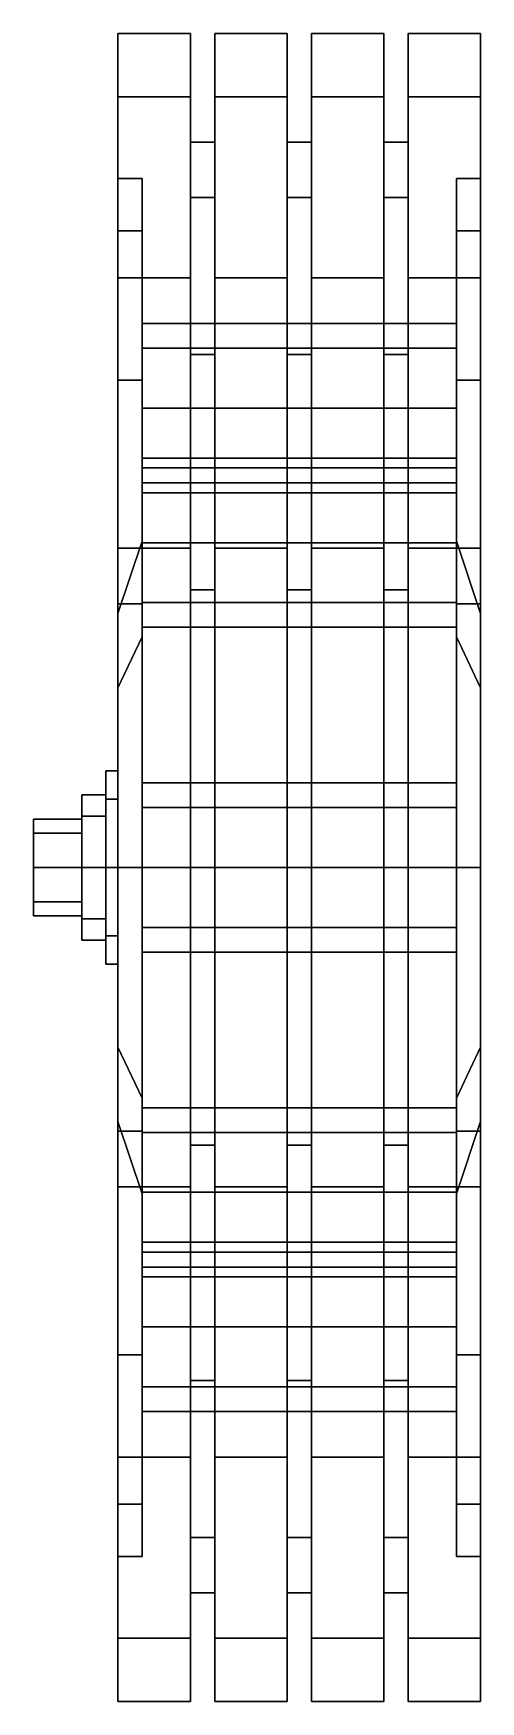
# Model space of a CAD drawing. Extents: x -1.38 to 1.38, y -0.69 to 0.69.
# Drawn here: x -1.38 to -1.01, y -0.69 to 0.69 of the extents above.
import ezdxf

# ---------------------------------------------------------------- set-up
doc = ezdxf.new("R2010")
doc.units = 0
doc.layers.add('WHEELS', color=2, linetype='CONTINUOUS')

msp = doc.modelspace()

# ---------------------------------------------------------------- linework, layer by layer
at = {"layer": 'WHEELS'}
for points in [[(-1.31, 0.69), (-1.31, 0.6375, 0.2641), (-1.25, 0.6375, 0.2641), (-1.25, 0.69)], [(-1.31, 0.6375, 0.2641), (-1.31, 0.69), (-1.31, 0.57), (-1.31, 0.5266, 0.2181)], [(-1.31, 0.6375, -0.2641), (-1.31, 0.69), (-1.25, 0.69), (-1.25, 0.6375, -0.2641)], [(-1.31, 0.69), (-1.31, 0.6375, -0.2641), (-1.31, 0.5266, -0.2181), (-1.31, 0.57)], [(-1.25, 0.69), (-1.25, 0.6375, 0.2641), (-1.25, 0.5543, 0.2296), (-1.25, 0.6)], [(-1.25, 0.6375, -0.2641), (-1.25, 0.69), (-1.25, 0.6), (-1.25, 0.5543, -0.2296)], [(-1.23, 0.69), (-1.23, 0.6375, 0.2641), (-1.17, 0.6375, 0.2641), (-1.17, 0.69)], [(-1.23, 0.6375, 0.2641), (-1.23, 0.69), (-1.23, 0.6), (-1.23, 0.5543, 0.2296)], [(-1.23, 0.6375, -0.2641), (-1.23, 0.69), (-1.17, 0.69), (-1.17, 0.6375, -0.2641)], [(-1.23, 0.69), (-1.23, 0.6375, -0.2641), (-1.23, 0.5543, -0.2296), (-1.23, 0.6)], [(-1.17, 0.69), (-1.17, 0.6375, 0.2641), (-1.17, 0.5543, 0.2296), (-1.17, 0.6)], [(-1.17, 0.6375, -0.2641), (-1.17, 0.69), (-1.17, 0.6), (-1.17, 0.5543, -0.2296)], [(-1.15, 0.6375, 0.2641), (-1.15, 0.69), (-1.15, 0.6), (-1.15, 0.5543, 0.2296)], [(-1.15, 0.69), (-1.15, 0.6375, 0.2641), (-1.09, 0.6375, 0.2641), (-1.09, 0.69)], [(-1.15, 0.69), (-1.15, 0.6375, -0.2641), (-1.15, 0.5543, -0.2296), (-1.15, 0.6)], [(-1.15, 0.6375, -0.2641), (-1.15, 0.69), (-1.09, 0.69), (-1.09, 0.6375, -0.2641)], [(-1.09, 0.69), (-1.09, 0.6375, 0.2641), (-1.09, 0.5543, 0.2296), (-1.09, 0.6)], [(-1.09, 0.6375, -0.2641), (-1.09, 0.69), (-1.09, 0.6), (-1.09, 0.5543, -0.2296)], [(-1.07, 0.6375, 0.2641), (-1.07, 0.69), (-1.07, 0.6), (-1.07, 0.5543, 0.2296)], [(-1.07, 0.69), (-1.07, 0.6375, 0.2641), (-1.01, 0.6375, 0.2641), (-1.01, 0.69)], [(-1.07, 0.69), (-1.07, 0.6375, -0.2641), (-1.07, 0.5543, -0.2296), (-1.07, 0.6)], [(-1.07, 0.6375, -0.2641), (-1.07, 0.69), (-1.01, 0.69), (-1.01, 0.6375, -0.2641)], [(-1.01, 0.69), (-1.01, 0.6375, 0.2641), (-1.01, 0.5266, 0.2181), (-1.01, 0.57)], [(-1.01, 0.6375, -0.2641), (-1.01, 0.69), (-1.01, 0.57), (-1.01, 0.5266, -0.2181)], [(-1.31, 0.4879, -0.4879), (-1.31, 0.6375, -0.2641), (-1.25, 0.6375, -0.2641), (-1.25, 0.4879, -0.4879)], [(-1.31, 0.6375, -0.2641), (-1.31, 0.4879, -0.4879), (-1.31, 0.4031, -0.4031), (-1.31, 0.5266, -0.2181)], [(-1.31, 0.4879, 0.4879), (-1.31, 0.6375, 0.2641), (-1.31, 0.5266, 0.2181), (-1.31, 0.4031, 0.4031)], [(-1.31, 0.6375, 0.2641), (-1.31, 0.4879, 0.4879), (-1.25, 0.4879, 0.4879), (-1.25, 0.6375, 0.2641)], [(-1.25, 0.4879, -0.4879), (-1.25, 0.6375, -0.2641), (-1.25, 0.5543, -0.2296), (-1.25, 0.4243, -0.4243)], [(-1.25, 0.6375, 0.2641), (-1.25, 0.4879, 0.4879), (-1.25, 0.4243, 0.4243), (-1.25, 0.5543, 0.2296)], [(-1.23, 0.4879, -0.4879), (-1.23, 0.6375, -0.2641), (-1.17, 0.6375, -0.2641), (-1.17, 0.4879, -0.4879)], [(-1.23, 0.6375, -0.2641), (-1.23, 0.4879, -0.4879), (-1.23, 0.4243, -0.4243), (-1.23, 0.5543, -0.2296)], [(-1.23, 0.6375, 0.2641), (-1.23, 0.4879, 0.4879), (-1.17, 0.4879, 0.4879), (-1.17, 0.6375, 0.2641)], [(-1.23, 0.4879, 0.4879), (-1.23, 0.6375, 0.2641), (-1.23, 0.5543, 0.2296), (-1.23, 0.4243, 0.4243)], [(-1.17, 0.4879, -0.4879), (-1.17, 0.6375, -0.2641), (-1.17, 0.5543, -0.2296), (-1.17, 0.4243, -0.4243)], [(-1.17, 0.6375, 0.2641), (-1.17, 0.4879, 0.4879), (-1.17, 0.4243, 0.4243), (-1.17, 0.5543, 0.2296)], [(-1.15, 0.6375, -0.2641), (-1.15, 0.4879, -0.4879), (-1.15, 0.4243, -0.4243), (-1.15, 0.5543, -0.2296)], [(-1.15, 0.4879, -0.4879), (-1.15, 0.6375, -0.2641), (-1.09, 0.6375, -0.2641), (-1.09, 0.4879, -0.4879)], [(-1.15, 0.4879, 0.4879), (-1.15, 0.6375, 0.2641), (-1.15, 0.5543, 0.2296), (-1.15, 0.4243, 0.4243)], [(-1.15, 0.6375, 0.2641), (-1.15, 0.4879, 0.4879), (-1.09, 0.4879, 0.4879), (-1.09, 0.6375, 0.2641)], [(-1.09, 0.4879, -0.4879), (-1.09, 0.6375, -0.2641), (-1.09, 0.5543, -0.2296), (-1.09, 0.4243, -0.4243)], [(-1.09, 0.6375, 0.2641), (-1.09, 0.4879, 0.4879), (-1.09, 0.4243, 0.4243), (-1.09, 0.5543, 0.2296)], [(-1.07, 0.6375, -0.2641), (-1.07, 0.4879, -0.4879), (-1.07, 0.4243, -0.4243), (-1.07, 0.5543, -0.2296)], [(-1.07, 0.4879, -0.4879), (-1.07, 0.6375, -0.2641), (-1.01, 0.6375, -0.2641), (-1.01, 0.4879, -0.4879)], [(-1.07, 0.4879, 0.4879), (-1.07, 0.6375, 0.2641), (-1.07, 0.5543, 0.2296), (-1.07, 0.4243, 0.4243)], [(-1.07, 0.6375, 0.2641), (-1.07, 0.4879, 0.4879), (-1.01, 0.4879, 0.4879), (-1.01, 0.6375, 0.2641)], [(-1.01, 0.4879, -0.4879), (-1.01, 0.6375, -0.2641), (-1.01, 0.5266, -0.2181), (-1.01, 0.4031, -0.4031)], [(-1.01, 0.6375, 0.2641), (-1.01, 0.4879, 0.4879), (-1.01, 0.4031, 0.4031), (-1.01, 0.5266, 0.2181)], [(-1.25, 0.6), (-1.25, 0.5543, 0.2296), (-1.23, 0.5543, 0.2296), (-1.23, 0.6)], [(-1.25, 0.5543, -0.2296), (-1.25, 0.6), (-1.23, 0.6), (-1.23, 0.5543, -0.2296)], [(-1.17, 0.6), (-1.17, 0.5543, 0.2296), (-1.15, 0.5543, 0.2296), (-1.15, 0.6)], [(-1.17, 0.5543, -0.2296), (-1.17, 0.6), (-1.15, 0.6), (-1.15, 0.5543, -0.2296)], [(-1.09, 0.6), (-1.09, 0.5543, 0.2296), (-1.07, 0.5543, 0.2296), (-1.07, 0.6)], [(-1.09, 0.5543, -0.2296), (-1.09, 0.6), (-1.07, 0.6), (-1.07, 0.5543, -0.2296)], [(-1.31, 0.57), (-1.31, 0.5266, -0.2181), (-1.29, 0.5266, -0.2181), (-1.29, 0.57)], [(-1.31, 0.5266, 0.2181), (-1.31, 0.57), (-1.29, 0.57), (-1.29, 0.5266, 0.2181)], [(-1.29, 0.57), (-1.29, 0.5266, -0.2181), (-1.29, 0.425, -0.176), (-1.29, 0.46)], [(-1.29, 0.5266, 0.2181), (-1.29, 0.57), (-1.29, 0.46), (-1.29, 0.425, 0.176)], [(-1.03, 0.5266, -0.2181), (-1.03, 0.57), (-1.03, 0.46), (-1.03, 0.425, -0.176)], [(-1.01, 0.5266, -0.2181), (-1.01, 0.57), (-1.03, 0.57), (-1.03, 0.5266, -0.2181)], [(-1.03, 0.57), (-1.03, 0.5266, 0.2181), (-1.03, 0.425, 0.176), (-1.03, 0.46)], [(-1.01, 0.57), (-1.01, 0.5266, 0.2181), (-1.03, 0.5266, 0.2181), (-1.03, 0.57)], [(-1.25, 0.4243, -0.4243), (-1.25, 0.5543, -0.2296), (-1.23, 0.5543, -0.2296), (-1.23, 0.4243, -0.4243)], [(-1.25, 0.5543, 0.2296), (-1.25, 0.4243, 0.4243), (-1.23, 0.4243, 0.4243), (-1.23, 0.5543, 0.2296)], [(-1.17, 0.4243, -0.4243), (-1.17, 0.5543, -0.2296), (-1.15, 0.5543, -0.2296), (-1.15, 0.4243, -0.4243)], [(-1.17, 0.5543, 0.2296), (-1.17, 0.4243, 0.4243), (-1.15, 0.4243, 0.4243), (-1.15, 0.5543, 0.2296)], [(-1.09, 0.4243, -0.4243), (-1.09, 0.5543, -0.2296), (-1.07, 0.5543, -0.2296), (-1.07, 0.4243, -0.4243)], [(-1.09, 0.5543, 0.2296), (-1.09, 0.4243, 0.4243), (-1.07, 0.4243, 0.4243), (-1.07, 0.5543, 0.2296)], [(-1.31, 0.4031, 0.4031), (-1.31, 0.5266, 0.2181), (-1.29, 0.5266, 0.2181), (-1.29, 0.4031, 0.4031)], [(-1.31, 0.5266, -0.2181), (-1.31, 0.4031, -0.4031), (-1.29, 0.4031, -0.4031), (-1.29, 0.5266, -0.2181)], [(-1.29, 0.4031, 0.4031), (-1.29, 0.5266, 0.2181), (-1.29, 0.425, 0.176), (-1.29, 0.3253, 0.3253)], [(-1.29, 0.5266, -0.2181), (-1.29, 0.4031, -0.4031), (-1.29, 0.3253, -0.3253), (-1.29, 0.425, -0.176)], [(-1.03, 0.5266, 0.2181), (-1.03, 0.4031, 0.4031), (-1.03, 0.3253, 0.3253), (-1.03, 0.425, 0.176)], [(-1.01, 0.5266, 0.2181), (-1.01, 0.4031, 0.4031), (-1.03, 0.4031, 0.4031), (-1.03, 0.5266, 0.2181)], [(-1.03, 0.4031, -0.4031), (-1.03, 0.5266, -0.2181), (-1.03, 0.425, -0.176), (-1.03, 0.3253, -0.3253)], [(-1.01, 0.4031, -0.4031), (-1.01, 0.5266, -0.2181), (-1.03, 0.5266, -0.2181), (-1.03, 0.4031, -0.4031)], [(-1.31, 0.4879, -0.4879), (-1.31, 0.2641, -0.6375), (-1.31, 0.2181, -0.5266), (-1.31, 0.4031, -0.4031)], [(-1.31, 0.2641, -0.6375), (-1.31, 0.4879, -0.4879), (-1.25, 0.4879, -0.4879), (-1.25, 0.2641, -0.6375)], [(-1.31, 0.4879, 0.4879), (-1.31, 0.2641, 0.6375), (-1.25, 0.2641, 0.6375), (-1.25, 0.4879, 0.4879)], [(-1.31, 0.2641, 0.6375), (-1.31, 0.4879, 0.4879), (-1.31, 0.4031, 0.4031), (-1.31, 0.2181, 0.5266)], [(-1.25, 0.2641, -0.6375), (-1.25, 0.4879, -0.4879), (-1.25, 0.4243, -0.4243), (-1.25, 0.2296, -0.5543)], [(-1.25, 0.4879, 0.4879), (-1.25, 0.2641, 0.6375), (-1.25, 0.2296, 0.5543), (-1.25, 0.4243, 0.4243)], [(-1.23, 0.2641, -0.6375), (-1.23, 0.4879, -0.4879), (-1.17, 0.4879, -0.4879), (-1.17, 0.2641, -0.6375)], [(-1.23, 0.4879, -0.4879), (-1.23, 0.2641, -0.6375), (-1.23, 0.2296, -0.5543), (-1.23, 0.4243, -0.4243)], [(-1.23, 0.4879, 0.4879), (-1.23, 0.2641, 0.6375), (-1.17, 0.2641, 0.6375), (-1.17, 0.4879, 0.4879)], [(-1.23, 0.2641, 0.6375), (-1.23, 0.4879, 0.4879), (-1.23, 0.4243, 0.4243), (-1.23, 0.2296, 0.5543)], [(-1.17, 0.2641, -0.6375), (-1.17, 0.4879, -0.4879), (-1.17, 0.4243, -0.4243), (-1.17, 0.2296, -0.5543)], [(-1.17, 0.4879, 0.4879), (-1.17, 0.2641, 0.6375), (-1.17, 0.2296, 0.5543), (-1.17, 0.4243, 0.4243)], [(-1.15, 0.4879, -0.4879), (-1.15, 0.2641, -0.6375), (-1.15, 0.2296, -0.5543), (-1.15, 0.4243, -0.4243)], [(-1.15, 0.2641, -0.6375), (-1.15, 0.4879, -0.4879), (-1.09, 0.4879, -0.4879), (-1.09, 0.2641, -0.6375)], [(-1.15, 0.2641, 0.6375), (-1.15, 0.4879, 0.4879), (-1.15, 0.4243, 0.4243), (-1.15, 0.2296, 0.5543)], [(-1.15, 0.4879, 0.4879), (-1.15, 0.2641, 0.6375), (-1.09, 0.2641, 0.6375), (-1.09, 0.4879, 0.4879)], [(-1.09, 0.2641, -0.6375), (-1.09, 0.4879, -0.4879), (-1.09, 0.4243, -0.4243), (-1.09, 0.2296, -0.5543)], [(-1.09, 0.4879, 0.4879), (-1.09, 0.2641, 0.6375), (-1.09, 0.2296, 0.5543), (-1.09, 0.4243, 0.4243)], [(-1.07, 0.4879, -0.4879), (-1.07, 0.2641, -0.6375), (-1.07, 0.2296, -0.5543), (-1.07, 0.4243, -0.4243)], [(-1.07, 0.2641, -0.6375), (-1.07, 0.4879, -0.4879), (-1.01, 0.4879, -0.4879), (-1.01, 0.2641, -0.6375)], [(-1.07, 0.2641, 0.6375), (-1.07, 0.4879, 0.4879), (-1.07, 0.4243, 0.4243), (-1.07, 0.2296, 0.5543)], [(-1.07, 0.4879, 0.4879), (-1.07, 0.2641, 0.6375), (-1.01, 0.2641, 0.6375), (-1.01, 0.4879, 0.4879)], [(-1.01, 0.2641, -0.6375), (-1.01, 0.4879, -0.4879), (-1.01, 0.4031, -0.4031), (-1.01, 0.2181, -0.5266)], [(-1.01, 0.4879, 0.4879), (-1.01, 0.2641, 0.6375), (-1.01, 0.2181, 0.5266), (-1.01, 0.4031, 0.4031)], [(-1.29, 0.46), (-1.29, 0.425, -0.176), (-1.29, 0.4295, -0.0495), (-1.29, 0.45)], [(-1.29, 0.425, 0.176), (-1.29, 0.46), (-1.29, 0.45), (-1.29, 0.4295, 0.0495)], [(-1.03, 0.425, -0.176), (-1.03, 0.46), (-1.03, 0.45), (-1.03, 0.4295, -0.0495)], [(-1.03, 0.46), (-1.03, 0.425, 0.176), (-1.03, 0.4295, 0.0495), (-1.03, 0.45)], [(-1.29, 0.4295, 0.0495), (-1.29, 0.45), (-1.03, 0.45), (-1.03, 0.4295, 0.0495)], [(-1.29, 0.45), (-1.29, 0.4295, -0.0495), (-1.03, 0.4295, -0.0495), (-1.03, 0.45)], [(-1.29, 0.38, -0.07), (-1.29, 0.38, -0.07), (-1.29, 0.4295, -0.0495), (-1.29, 0.425, -0.176)], [(-1.29, 0.425, 0.176), (-1.29, 0.425, 0.176), (-1.29, 0.4295, 0.0495), (-1.29, 0.38, 0.07)], [(-1.29, 0.38, 0.07), (-1.29, 0.4295, 0.0495), (-1.03, 0.4295, 0.0495), (-1.03, 0.38, 0.07)], [(-1.29, 0.4295, -0.0495), (-1.29, 0.38, -0.07), (-1.03, 0.38, -0.07), (-1.03, 0.4295, -0.0495)], [(-1.03, 0.425, -0.176), (-1.03, 0.425, -0.176), (-1.03, 0.4295, -0.0495), (-1.03, 0.38, -0.07)], [(-1.03, 0.38, 0.07), (-1.03, 0.38, 0.07), (-1.03, 0.4295, 0.0495), (-1.03, 0.425, 0.176)], [(-1.29, 0.2687, 0.1987), (-1.29, 0.2687, 0.1987), (-1.29, 0.3182, 0.2192), (-1.29, 0.425, 0.176)], [(-1.29, 0.3182, 0.2192), (-1.29, 0.3182, 0.2192), (-1.29, 0.3387, 0.2687), (-1.29, 0.425, 0.176)], [(-1.29, 0.3253, 0.3253), (-1.29, 0.425, 0.176), (-1.29, 0.3387, 0.2687), (-1.29, 0.3182, 0.3182)], [(-1.29, 0.425, -0.176), (-1.29, 0.425, -0.176), (-1.29, 0.1909, -0.1909), (-1.29, 0.27)], [(-1.29, 0.27), (-1.29, 0.27), (-1.29, 0.3305, -0.0495), (-1.29, 0.425, -0.176)], [(-1.29, 0.3305, -0.0495), (-1.29, 0.3305, -0.0495), (-1.29, 0.38, -0.07), (-1.29, 0.425, -0.176)], [(-1.29, 0.425, -0.176), (-1.29, 0.425, -0.176), (-1.29, 0.2687, -0.1987), (-1.29, 0.1909, -0.1909)], [(-1.29, 0.425, -0.176), (-1.29, 0.425, -0.176), (-1.29, 0.3182, -0.2192), (-1.29, 0.2687, -0.1987)], [(-1.29, 0.425, -0.176), (-1.29, 0.3253, -0.3253), (-1.29, 0.3182, -0.3182), (-1.29, 0.3387, -0.2687)], [(-1.29, 0.425, -0.176), (-1.29, 0.425, -0.176), (-1.29, 0.3387, -0.2687), (-1.29, 0.3182, -0.2192)], [(-1.29, 0.425, 0.176), (-1.29, 0.425, 0.176), (-1.29, 0.27), (-1.29, 0.1909, 0.1909)], [(-1.29, 0.425, 0.176), (-1.29, 0.425, 0.176), (-1.29, 0.3305, 0.0495), (-1.29, 0.27)], [(-1.29, 0.425, 0.176), (-1.29, 0.425, 0.176), (-1.29, 0.38, 0.07), (-1.29, 0.3305, 0.0495)], [(-1.29, 0.1909, 0.1909), (-1.29, 0.1909, 0.1909), (-1.29, 0.2687, 0.1987), (-1.29, 0.425, 0.176)], [(-1.25, 0.2296, -0.5543), (-1.25, 0.4243, -0.4243), (-1.23, 0.4243, -0.4243), (-1.23, 0.2296, -0.5543)], [(-1.25, 0.4243, 0.4243), (-1.25, 0.2296, 0.5543), (-1.23, 0.2296, 0.5543), (-1.23, 0.4243, 0.4243)], [(-1.17, 0.2296, -0.5543), (-1.17, 0.4243, -0.4243), (-1.15, 0.4243, -0.4243), (-1.15, 0.2296, -0.5543)], [(-1.17, 0.4243, 0.4243), (-1.17, 0.2296, 0.5543), (-1.15, 0.2296, 0.5543), (-1.15, 0.4243, 0.4243)], [(-1.09, 0.2296, -0.5543), (-1.09, 0.4243, -0.4243), (-1.07, 0.4243, -0.4243), (-1.07, 0.2296, -0.5543)], [(-1.09, 0.4243, 0.4243), (-1.09, 0.2296, 0.5543), (-1.07, 0.2296, 0.5543), (-1.07, 0.4243, 0.4243)], [(-1.03, 0.425, 0.176), (-1.03, 0.425, 0.176), (-1.03, 0.3387, 0.2687), (-1.03, 0.3182, 0.2192)], [(-1.03, 0.425, 0.176), (-1.03, 0.3253, 0.3253), (-1.03, 0.3182, 0.3182), (-1.03, 0.3387, 0.2687)], [(-1.03, 0.425, 0.176), (-1.03, 0.425, 0.176), (-1.03, 0.3182, 0.2192), (-1.03, 0.2687, 0.1987)], [(-1.03, 0.425, -0.176), (-1.03, 0.425, -0.176), (-1.03, 0.38, -0.07), (-1.03, 0.3305, -0.0495)], [(-1.03, 0.425, -0.176), (-1.03, 0.425, -0.176), (-1.03, 0.3305, -0.0495), (-1.03, 0.27)], [(-1.03, 0.425, -0.176), (-1.03, 0.425, -0.176), (-1.03, 0.27), (-1.03, 0.1909, -0.1909)], [(-1.03, 0.3253, -0.3253), (-1.03, 0.425, -0.176), (-1.03, 0.3387, -0.2687), (-1.03, 0.3182, -0.3182)], [(-1.03, 0.3182, -0.2192), (-1.03, 0.3182, -0.2192), (-1.03, 0.3387, -0.2687), (-1.03, 0.425, -0.176)], [(-1.03, 0.2687, -0.1987), (-1.03, 0.2687, -0.1987), (-1.03, 0.3182, -0.2192), (-1.03, 0.425, -0.176)], [(-1.03, 0.1909, -0.1909), (-1.03, 0.1909, -0.1909), (-1.03, 0.2687, -0.1987), (-1.03, 0.425, -0.176)], [(-1.03, 0.3305, 0.0495), (-1.03, 0.3305, 0.0495), (-1.03, 0.38, 0.07), (-1.03, 0.425, 0.176)], [(-1.03, 0.27), (-1.03, 0.27), (-1.03, 0.3305, 0.0495), (-1.03, 0.425, 0.176)], [(-1.03, 0.425, 0.176), (-1.03, 0.425, 0.176), (-1.03, 0.1909, 0.1909), (-1.03, 0.27)], [(-1.03, 0.425, 0.176), (-1.03, 0.425, 0.176), (-1.03, 0.2687, 0.1987), (-1.03, 0.1909, 0.1909)], [(-1.31, 0.4031, -0.4031), (-1.31, 0.2181, -0.5266), (-1.29, 0.2181, -0.5266), (-1.29, 0.4031, -0.4031)], [(-1.31, 0.2181, 0.5266), (-1.31, 0.4031, 0.4031), (-1.29, 0.4031, 0.4031), (-1.29, 0.2181, 0.5266)], [(-1.29, 0.4031, -0.4031), (-1.29, 0.2181, -0.5266), (-1.29, 0.176, -0.425), (-1.29, 0.3253, -0.3253)], [(-1.29, 0.2181, 0.5266), (-1.29, 0.4031, 0.4031), (-1.29, 0.3253, 0.3253), (-1.29, 0.176, 0.425)], [(-1.03, 0.2181, -0.5266), (-1.03, 0.4031, -0.4031), (-1.03, 0.3253, -0.3253), (-1.03, 0.176, -0.425)], [(-1.01, 0.2181, -0.5266), (-1.01, 0.4031, -0.4031), (-1.03, 0.4031, -0.4031), (-1.03, 0.2181, -0.5266)], [(-1.03, 0.4031, 0.4031), (-1.03, 0.2181, 0.5266), (-1.03, 0.176, 0.425), (-1.03, 0.3253, 0.3253)], [(-1.01, 0.4031, 0.4031), (-1.01, 0.2181, 0.5266), (-1.03, 0.2181, 0.5266), (-1.03, 0.4031, 0.4031)], [(-1.29, 0.3305, 0.0495), (-1.29, 0.38, 0.07), (-1.03, 0.38, 0.07), (-1.03, 0.3305, 0.0495)], [(-1.29, 0.38, -0.07), (-1.29, 0.3305, -0.0495), (-1.03, 0.3305, -0.0495), (-1.03, 0.38, -0.07)], [(-1.29, 0.3182, 0.3182), (-1.29, 0.3387, 0.2687), (-1.03, 0.3387, 0.2687), (-1.03, 0.3182, 0.3182)], [(-1.29, 0.3387, 0.2687), (-1.29, 0.3182, 0.2192), (-1.03, 0.3182, 0.2192), (-1.03, 0.3387, 0.2687)], [(-1.29, 0.3387, -0.2687), (-1.29, 0.3182, -0.3182), (-1.03, 0.3182, -0.3182), (-1.03, 0.3387, -0.2687)], [(-1.29, 0.3182, -0.2192), (-1.29, 0.3387, -0.2687), (-1.03, 0.3387, -0.2687), (-1.03, 0.3182, -0.2192)], [(-1.29, 0.31), (-1.29, 0.31), (-1.29, 0.3305, -0.0495), (-1.29, 0.27)], [(-1.29, 0.3305, 0.0495), (-1.29, 0.3305, 0.0495), (-1.29, 0.31), (-1.29, 0.27)], [(-1.29, 0.31), (-1.29, 0.3305, 0.0495), (-1.03, 0.3305, 0.0495), (-1.03, 0.31)], [(-1.29, 0.3305, -0.0495), (-1.29, 0.31), (-1.03, 0.31), (-1.03, 0.3305, -0.0495)], [(-1.29, 0.3253, -0.3253), (-1.29, 0.176, -0.425), (-1.29, 0.2687, -0.3387), (-1.29, 0.3182, -0.3182)], [(-1.29, 0.176, 0.425), (-1.29, 0.3253, 0.3253), (-1.29, 0.3182, 0.3182), (-1.29, 0.2687, 0.3387)], [(-1.29, 0.2687, 0.3387), (-1.29, 0.3182, 0.3182), (-1.03, 0.3182, 0.3182), (-1.03, 0.2687, 0.3387)], [(-1.29, 0.3182, 0.2192), (-1.29, 0.2687, 0.1987), (-1.03, 0.2687, 0.1987), (-1.03, 0.3182, 0.2192)], [(-1.29, 0.2687, -0.1987), (-1.29, 0.3182, -0.2192), (-1.03, 0.3182, -0.2192), (-1.03, 0.2687, -0.1987)], [(-1.29, 0.3182, -0.3182), (-1.29, 0.2687, -0.3387), (-1.03, 0.2687, -0.3387), (-1.03, 0.3182, -0.3182)], [(-1.03, 0.3305, -0.0495), (-1.03, 0.3305, -0.0495), (-1.03, 0.31), (-1.03, 0.27)], [(-1.03, 0.31), (-1.03, 0.31), (-1.03, 0.3305, 0.0495), (-1.03, 0.27)], [(-1.03, 0.176, -0.425), (-1.03, 0.3253, -0.3253), (-1.03, 0.3182, -0.3182), (-1.03, 0.2687, -0.3387)], [(-1.03, 0.3253, 0.3253), (-1.03, 0.176, 0.425), (-1.03, 0.2687, 0.3387), (-1.03, 0.3182, 0.3182)], [(-1.29, 0.27), (-1.29, 0.1909, -0.1909), (-1.31, 0.1485, -0.1485), (-1.31, 0.21)], [(-1.29, 0.1909, 0.1909), (-1.29, 0.27), (-1.31, 0.21), (-1.31, 0.1485, 0.1485)], [(-1.31, 0, -0.69), (-1.31, 0.2641, -0.6375), (-1.25, 0.2641, -0.6375), (-1.25, 0, -0.69)], [(-1.31, 0.2641, -0.6375), (-1.31, 0, -0.69), (-1.31, 0, -0.57), (-1.31, 0.2181, -0.5266)], [(-1.31, 0, 0.69), (-1.31, 0.2641, 0.6375), (-1.31, 0.2181, 0.5266), (-1.31, 0, 0.57)], [(-1.31, 0.2641, 0.6375), (-1.31, 0, 0.69), (-1.25, 0, 0.69), (-1.25, 0.2641, 0.6375)], [(-1.29, 0.2192, 0.2192), (-1.29, 0.2192, 0.2192), (-1.29, 0.2687, 0.1987), (-1.29, 0.1909, 0.1909)], [(-1.29, 0.2687, -0.1987), (-1.29, 0.2687, -0.1987), (-1.29, 0.2192, -0.2192), (-1.29, 0.1909, -0.1909)], [(-1.29, 0.2192, -0.3182), (-1.29, 0.2192, -0.3182), (-1.29, 0.2687, -0.3387), (-1.29, 0.176, -0.425)], [(-1.29, 0.176, 0.425), (-1.29, 0.176, 0.425), (-1.29, 0.2687, 0.3387), (-1.29, 0.2192, 0.3182)], [(-1.29, 0.2192, 0.3182), (-1.29, 0.2687, 0.3387), (-1.03, 0.2687, 0.3387), (-1.03, 0.2192, 0.3182)], [(-1.29, 0.2687, 0.1987), (-1.29, 0.2192, 0.2192), (-1.03, 0.2192, 0.2192), (-1.03, 0.2687, 0.1987)], [(-1.29, 0.2192, -0.2192), (-1.29, 0.2687, -0.1987), (-1.03, 0.2687, -0.1987), (-1.03, 0.2192, -0.2192)], [(-1.29, 0.2687, -0.3387), (-1.29, 0.2192, -0.3182), (-1.03, 0.2192, -0.3182), (-1.03, 0.2687, -0.3387)], [(-1.25, 0, -0.69), (-1.25, 0.2641, -0.6375), (-1.25, 0.2296, -0.5543), (-1.25, 0, -0.6)], [(-1.25, 0.2641, 0.6375), (-1.25, 0, 0.69), (-1.25, 0, 0.6), (-1.25, 0.2296, 0.5543)], [(-1.23, 0, -0.69), (-1.23, 0.2641, -0.6375), (-1.17, 0.2641, -0.6375), (-1.17, 0, -0.69)], [(-1.23, 0.2641, -0.6375), (-1.23, 0, -0.69), (-1.23, 0, -0.6), (-1.23, 0.2296, -0.5543)], [(-1.23, 0.2641, 0.6375), (-1.23, 0, 0.69), (-1.17, 0, 0.69), (-1.17, 0.2641, 0.6375)], [(-1.23, 0, 0.69), (-1.23, 0.2641, 0.6375), (-1.23, 0.2296, 0.5543), (-1.23, 0, 0.6)], [(-1.17, 0, -0.69), (-1.17, 0.2641, -0.6375), (-1.17, 0.2296, -0.5543), (-1.17, 0, -0.6)], [(-1.17, 0.2641, 0.6375), (-1.17, 0, 0.69), (-1.17, 0, 0.6), (-1.17, 0.2296, 0.5543)], [(-1.15, 0.2641, -0.6375), (-1.15, 0, -0.69), (-1.15, 0, -0.6), (-1.15, 0.2296, -0.5543)], [(-1.15, 0, -0.69), (-1.15, 0.2641, -0.6375), (-1.09, 0.2641, -0.6375), (-1.09, 0, -0.69)], [(-1.15, 0, 0.69), (-1.15, 0.2641, 0.6375), (-1.15, 0.2296, 0.5543), (-1.15, 0, 0.6)], [(-1.15, 0.2641, 0.6375), (-1.15, 0, 0.69), (-1.09, 0, 0.69), (-1.09, 0.2641, 0.6375)], [(-1.09, 0, -0.69), (-1.09, 0.2641, -0.6375), (-1.09, 0.2296, -0.5543), (-1.09, 0, -0.6)], [(-1.09, 0.2641, 0.6375), (-1.09, 0, 0.69), (-1.09, 0, 0.6), (-1.09, 0.2296, 0.5543)], [(-1.07, 0.2641, -0.6375), (-1.07, 0, -0.69), (-1.07, 0, -0.6), (-1.07, 0.2296, -0.5543)], [(-1.07, 0, -0.69), (-1.07, 0.2641, -0.6375), (-1.01, 0.2641, -0.6375), (-1.01, 0, -0.69)], [(-1.07, 0, 0.69), (-1.07, 0.2641, 0.6375), (-1.07, 0.2296, 0.5543), (-1.07, 0, 0.6)], [(-1.07, 0.2641, 0.6375), (-1.07, 0, 0.69), (-1.01, 0, 0.69), (-1.01, 0.2641, 0.6375)], [(-1.03, 0.1909, -0.1909), (-1.03, 0.27), (-1.01, 0.21), (-1.01, 0.1485, -0.1485)], [(-1.03, 0.27), (-1.03, 0.1909, 0.1909), (-1.01, 0.1485, 0.1485), (-1.01, 0.21)], [(-1.03, 0.2687, 0.1987), (-1.03, 0.2687, 0.1987), (-1.03, 0.2192, 0.2192), (-1.03, 0.1909, 0.1909)], [(-1.03, 0.176, -0.425), (-1.03, 0.176, -0.425), (-1.03, 0.2687, -0.3387), (-1.03, 0.2192, -0.3182)], [(-1.03, 0.2192, -0.2192), (-1.03, 0.2192, -0.2192), (-1.03, 0.2687, -0.1987), (-1.03, 0.1909, -0.1909)], [(-1.03, 0.2192, 0.3182), (-1.03, 0.2192, 0.3182), (-1.03, 0.2687, 0.3387), (-1.03, 0.176, 0.425)], [(-1.01, 0, -0.69), (-1.01, 0.2641, -0.6375), (-1.01, 0.2181, -0.5266), (-1.01, 0, -0.57)], [(-1.01, 0.2641, 0.6375), (-1.01, 0, 0.69), (-1.01, 0, 0.57), (-1.01, 0.2181, 0.5266)], [(-1.25, 0, -0.6), (-1.25, 0.2296, -0.5543), (-1.23, 0.2296, -0.5543), (-1.23, 0, -0.6)], [(-1.25, 0.2296, 0.5543), (-1.25, 0, 0.6), (-1.23, 0, 0.6), (-1.23, 0.2296, 0.5543)], [(-1.17, 0, -0.6), (-1.17, 0.2296, -0.5543), (-1.15, 0.2296, -0.5543), (-1.15, 0, -0.6)], [(-1.17, 0.2296, 0.5543), (-1.17, 0, 0.6), (-1.15, 0, 0.6), (-1.15, 0.2296, 0.5543)], [(-1.09, 0, -0.6), (-1.09, 0.2296, -0.5543), (-1.07, 0.2296, -0.5543), (-1.07, 0, -0.6)], [(-1.09, 0.2296, 0.5543), (-1.09, 0, 0.6), (-1.07, 0, 0.6), (-1.07, 0.2296, 0.5543)], [(-1.31, 0.2181, -0.5266), (-1.31, 0, -0.57), (-1.29, 0, -0.57), (-1.29, 0.2181, -0.5266)], [(-1.31, 0, 0.57), (-1.31, 0.2181, 0.5266), (-1.29, 0.2181, 0.5266), (-1.29, 0, 0.57)], [(-1.31, 0.0566, -0.0566), (-1.31, 0.08), (-1.31, 0.21), (-1.31, 0.1485, -0.1485)], [(-1.31, 0.08), (-1.31, 0.0566, 0.0566), (-1.31, 0.1485, 0.1485), (-1.31, 0.21)], [(-1.29, 0.1987, 0.2687), (-1.29, 0.1987, 0.2687), (-1.29, 0.2192, 0.2192), (-1.29, 0.1909, 0.1909)], [(-1.29, 0.1987, -0.2687), (-1.29, 0.1987, -0.2687), (-1.29, 0.2192, -0.3182), (-1.29, 0.176, -0.425)], [(-1.29, 0.2192, -0.2192), (-1.29, 0.2192, -0.2192), (-1.29, 0.1987, -0.2687), (-1.29, 0.1909, -0.1909)], [(-1.29, 0.176, 0.425), (-1.29, 0.176, 0.425), (-1.29, 0.2192, 0.3182), (-1.29, 0.1987, 0.2687)], [(-1.29, 0.1987, 0.2687), (-1.29, 0.2192, 0.3182), (-1.03, 0.2192, 0.3182), (-1.03, 0.1987, 0.2687)], [(-1.29, 0.2192, 0.2192), (-1.29, 0.1987, 0.2687), (-1.03, 0.1987, 0.2687), (-1.03, 0.2192, 0.2192)], [(-1.29, 0.1987, -0.2687), (-1.29, 0.2192, -0.2192), (-1.03, 0.2192, -0.2192), (-1.03, 0.1987, -0.2687)], [(-1.29, 0.2192, -0.3182), (-1.29, 0.1987, -0.2687), (-1.03, 0.1987, -0.2687), (-1.03, 0.2192, -0.3182)], [(-1.29, 0.2181, -0.5266), (-1.29, 0, -0.57), (-1.29, 0, -0.46), (-1.29, 0.176, -0.425)], [(-1.29, 0, 0.57), (-1.29, 0.2181, 0.5266), (-1.29, 0.176, 0.425), (-1.29, 0, 0.46)], [(-1.03, 0.2192, 0.2192), (-1.03, 0.2192, 0.2192), (-1.03, 0.1987, 0.2687), (-1.03, 0.1909, 0.1909)], [(-1.03, 0.176, -0.425), (-1.03, 0.176, -0.425), (-1.03, 0.2192, -0.3182), (-1.03, 0.1987, -0.2687)], [(-1.03, 0.1987, -0.2687), (-1.03, 0.1987, -0.2687), (-1.03, 0.2192, -0.2192), (-1.03, 0.1909, -0.1909)], [(-1.03, 0.1987, 0.2687), (-1.03, 0.1987, 0.2687), (-1.03, 0.2192, 0.3182), (-1.03, 0.176, 0.425)], [(-1.03, 0, -0.57), (-1.03, 0.2181, -0.5266), (-1.03, 0.176, -0.425), (-1.03, 0, -0.46)], [(-1.01, 0, -0.57), (-1.01, 0.2181, -0.5266), (-1.03, 0.2181, -0.5266), (-1.03, 0, -0.57)], [(-1.03, 0.2181, 0.5266), (-1.03, 0, 0.57), (-1.03, 0, 0.46), (-1.03, 0.176, 0.425)], [(-1.01, 0.2181, 0.5266), (-1.01, 0, 0.57), (-1.03, 0, 0.57), (-1.03, 0.2181, 0.5266)], [(-1.01, 0.1485, 0.1485), (-1.01, -0.21), (-1.01, -0.1485, -0.1485), (-1.01, 0.21)], [(-1.01, 0.21), (-1.01, -0.1485, -0.1485), (-1.01, 0, -0.21), (-1.01, 0.1485, -0.1485)], [(-1.29, 0.176, 0.425), (-1.29, 0.176, 0.425), (-1.29, 0.1987, 0.2687), (-1.29, 0.1909, 0.1909)], [(-1.29, 0.1909, -0.1909), (-1.29, 0.1909, -0.1909), (-1.29, 0.1987, -0.2687), (-1.29, 0.176, -0.425)], [(-1.03, 0.1909, 0.1909), (-1.03, 0.1909, 0.1909), (-1.03, 0.1987, 0.2687), (-1.03, 0.176, 0.425)], [(-1.03, 0.176, -0.425), (-1.03, 0.176, -0.425), (-1.03, 0.1987, -0.2687), (-1.03, 0.1909, -0.1909)], [(-1.29, 0, 0.27), (-1.29, 0.1909, 0.1909), (-1.31, 0.1485, 0.1485), (-1.31, 0, 0.21)], [(-1.29, 0.1909, -0.1909), (-1.29, 0, -0.27), (-1.31, 0, -0.21), (-1.31, 0.1485, -0.1485)], [(-1.29, 0.176, 0.425), (-1.29, 0.176, 0.425), (-1.29, 0.1909, 0.1909), (-1.29, 0, 0.27)], [(-1.29, 0.176, -0.425), (-1.29, 0.176, -0.425), (-1.29, 0, -0.27), (-1.29, 0.1909, -0.1909)], [(-1.03, 0.176, 0.425), (-1.03, 0.176, 0.425), (-1.03, 0, 0.27), (-1.03, 0.1909, 0.1909)], [(-1.03, 0.1909, 0.1909), (-1.03, 0, 0.27), (-1.01, 0, 0.21), (-1.01, 0.1485, 0.1485)], [(-1.03, 0.176, -0.425), (-1.03, 0.176, -0.425), (-1.03, 0.1909, -0.1909), (-1.03, 0, -0.27)], [(-1.03, 0, -0.27), (-1.03, 0.1909, -0.1909), (-1.01, 0.1485, -0.1485), (-1.01, 0, -0.21)], [(-1.29, 0.176, -0.425), (-1.29, 0, -0.46), (-1.29, 0, -0.45), (-1.29, 0.0495, -0.4295)], [(-1.29, 0.176, -0.425), (-1.29, 0.176, -0.425), (-1.29, 0.0495, -0.3305), (-1.29, 0, -0.27)], [(-1.29, 0.176, -0.425), (-1.29, 0.176, -0.425), (-1.29, 0.07, -0.38), (-1.29, 0.0495, -0.3305)], [(-1.29, 0.176, -0.425), (-1.29, 0.176, -0.425), (-1.29, 0.0495, -0.4295), (-1.29, 0.07, -0.38)], [(-1.29, 0, 0.46), (-1.29, 0.176, 0.425), (-1.29, 0.0495, 0.4295), (-1.29, 0, 0.45)], [(-1.29, 0.07, 0.38), (-1.29, 0.07, 0.38), (-1.29, 0.0495, 0.4295), (-1.29, 0.176, 0.425)], [(-1.29, 0.0495, 0.3305), (-1.29, 0.0495, 0.3305), (-1.29, 0.07, 0.38), (-1.29, 0.176, 0.425)], [(-1.29, 0, 0.27), (-1.29, 0, 0.27), (-1.29, 0.0495, 0.3305), (-1.29, 0.176, 0.425)], [(-1.03, 0, -0.46), (-1.03, 0.176, -0.425), (-1.03, 0.0495, -0.4295), (-1.03, 0, -0.45)], [(-1.03, 0.07, -0.38), (-1.03, 0.07, -0.38), (-1.03, 0.0495, -0.4295), (-1.03, 0.176, -0.425)], [(-1.03, 0.0495, -0.3305), (-1.03, 0.0495, -0.3305), (-1.03, 0.07, -0.38), (-1.03, 0.176, -0.425)], [(-1.03, 0, -0.27), (-1.03, 0, -0.27), (-1.03, 0.0495, -0.3305), (-1.03, 0.176, -0.425)], [(-1.03, 0.176, 0.425), (-1.03, 0.176, 0.425), (-1.03, 0.0495, 0.3305), (-1.03, 0, 0.27)], [(-1.03, 0.176, 0.425), (-1.03, 0.176, 0.425), (-1.03, 0.07, 0.38), (-1.03, 0.0495, 0.3305)], [(-1.03, 0.176, 0.425), (-1.03, 0.176, 0.425), (-1.03, 0.0495, 0.4295), (-1.03, 0.07, 0.38)], [(-1.03, 0.176, 0.425), (-1.03, 0, 0.46), (-1.03, 0, 0.45), (-1.03, 0.0495, 0.4295)], [(-1.31, 0, -0.08), (-1.31, 0.0566, -0.0566), (-1.31, 0.1485, -0.1485), (-1.31, 0, -0.21)], [(-1.31, 0.0566, 0.0566), (-1.31, 0, 0.08), (-1.31, 0, 0.21), (-1.31, 0.1485, 0.1485)], [(-1.01, 0, 0.21), (-1.01, -0.1485, 0.1485), (-1.01, -0.21), (-1.01, 0.1485, 0.1485)], [(-1.32, 0.08), (-1.32, 0.0566, 0.0566), (-1.31, 0.0566, 0.0566), (-1.31, 0.08)], [(-1.32, 0.0566, -0.0566), (-1.32, 0.08), (-1.31, 0.08), (-1.31, 0.0566, -0.0566)], [(-1.32, 0.0424, -0.0424), (-1.32, 0.06), (-1.32, 0.08), (-1.32, 0.0566, -0.0566)], [(-1.32, 0.06), (-1.32, 0.0424, 0.0424), (-1.32, 0.0566, 0.0566), (-1.32, 0.08)], [(-1.29, 0.0495, 0.4295), (-1.29, 0.07, 0.38), (-1.03, 0.07, 0.38), (-1.03, 0.0495, 0.4295)], [(-1.29, 0.07, 0.38), (-1.29, 0.0495, 0.3305), (-1.03, 0.0495, 0.3305), (-1.03, 0.07, 0.38)], [(-1.29, 0.07, -0.38), (-1.29, 0.0495, -0.4295), (-1.03, 0.0495, -0.4295), (-1.03, 0.07, -0.38)], [(-1.29, 0.0495, -0.3305), (-1.29, 0.07, -0.38), (-1.03, 0.07, -0.38), (-1.03, 0.0495, -0.3305)], [(-1.34, 0.06), (-1.34, 0.0424, 0.0424), (-1.32, 0.0424, 0.0424), (-1.32, 0.06)], [(-1.34, 0.0424, -0.0424), (-1.34, 0.06), (-1.32, 0.06), (-1.32, 0.0424, -0.0424)], [(-1.34, 0.0283, -0.0283), (-1.34, 0.04), (-1.34, 0.06), (-1.34, 0.0424, -0.0424)], [(-1.34, 0.04), (-1.34, 0.0283, 0.0283), (-1.34, 0.0424, 0.0424), (-1.34, 0.06)], [(-1.32, 0.0566, 0.0566), (-1.32, 0, 0.08), (-1.31, 0, 0.08), (-1.31, 0.0566, 0.0566)], [(-1.32, 0, -0.08), (-1.32, 0.0566, -0.0566), (-1.31, 0.0566, -0.0566), (-1.31, 0, -0.08)], [(-1.32, 0, -0.06), (-1.32, 0.0424, -0.0424), (-1.32, 0.0566, -0.0566), (-1.32, 0, -0.08)], [(-1.32, 0.0424, 0.0424), (-1.32, 0, 0.06), (-1.32, 0, 0.08), (-1.32, 0.0566, 0.0566)], [(-1.34, 0.0424, 0.0424), (-1.34, 0, 0.06), (-1.32, 0, 0.06), (-1.32, 0.0424, 0.0424)], [(-1.34, 0, -0.06), (-1.34, 0.0424, -0.0424), (-1.32, 0.0424, -0.0424), (-1.32, 0, -0.06)], [(-1.34, 0, -0.04), (-1.34, 0.0283, -0.0283), (-1.34, 0.0424, -0.0424), (-1.34, 0, -0.06)], [(-1.34, 0.0283, 0.0283), (-1.34, 0, 0.04), (-1.34, 0, 0.06), (-1.34, 0.0424, 0.0424)], [(-1.29, 0.0495, -0.3305), (-1.29, 0.0495, -0.3305), (-1.29, 0, -0.31), (-1.29, 0, -0.27)], [(-1.29, 0, 0.31), (-1.29, 0, 0.31), (-1.29, 0.0495, 0.3305), (-1.29, 0, 0.27)], [(-1.29, 0, 0.45), (-1.29, 0.0495, 0.4295), (-1.03, 0.0495, 0.4295), (-1.03, 0, 0.45)], [(-1.29, 0.0495, 0.3305), (-1.29, 0, 0.31), (-1.03, 0, 0.31), (-1.03, 0.0495, 0.3305)], [(-1.29, 0.0495, -0.4295), (-1.29, 0, -0.45), (-1.03, 0, -0.45), (-1.03, 0.0495, -0.4295)], [(-1.29, 0, -0.31), (-1.29, 0.0495, -0.3305), (-1.03, 0.0495, -0.3305), (-1.03, 0, -0.31)], [(-1.03, 0, -0.31), (-1.03, 0, -0.31), (-1.03, 0.0495, -0.3305), (-1.03, 0, -0.27)], [(-1.03, 0.0495, 0.3305), (-1.03, 0.0495, 0.3305), (-1.03, 0, 0.31), (-1.03, 0, 0.27)], [(-1.38, 0.04), (-1.38, 0.0283, 0.0283), (-1.34, 0.0283, 0.0283), (-1.34, 0.04)], [(-1.38, 0.0283, -0.0283), (-1.38, 0.04), (-1.34, 0.04), (-1.34, 0.0283, -0.0283)], [(-1.38, 0.0283, 0.0283), (-1.38, 0.04), (-1.38, -0.0283, 0.0283), (-1.38, 0, 0.04)], [(-1.38, 0.04), (-1.38, 0.0283, -0.0283), (-1.38, 0, -0.04), (-1.38, -0.0283, 0.0283)], [(-1.38, 0.0283, 0.0283), (-1.38, 0, 0.04), (-1.34, 0, 0.04), (-1.34, 0.0283, 0.0283)], [(-1.38, 0, -0.04), (-1.38, 0.0283, -0.0283), (-1.34, 0.0283, -0.0283), (-1.34, 0, -0.04)], [(-1.38, 0, 0.04), (-1.38, -0.0283, 0.0283), (-1.34, -0.0283, 0.0283), (-1.34, 0, 0.04)], [(-1.38, -0.0283, -0.0283), (-1.38, 0, -0.04), (-1.34, 0, -0.04), (-1.34, -0.0283, -0.0283)], [(-1.38, 0, -0.04), (-1.38, -0.0283, -0.0283), (-1.38, -0.04), (-1.38, -0.0283, 0.0283)], [(-1.34, 0, 0.06), (-1.34, -0.0424, 0.0424), (-1.32, -0.0424, 0.0424), (-1.32, 0, 0.06)], [(-1.34, -0.0424, -0.0424), (-1.34, 0, -0.06), (-1.32, 0, -0.06), (-1.32, -0.0424, -0.0424)], [(-1.34, 0, 0.04), (-1.34, -0.0283, 0.0283), (-1.34, -0.0424, 0.0424), (-1.34, 0, 0.06)], [(-1.34, -0.0283, -0.0283), (-1.34, 0, -0.04), (-1.34, 0, -0.06), (-1.34, -0.0424, -0.0424)], [(-1.32, 0, 0.08), (-1.32, -0.0566, 0.0566), (-1.31, -0.0566, 0.0566), (-1.31, 0, 0.08)], [(-1.32, -0.0566, -0.0566), (-1.32, 0, -0.08), (-1.31, 0, -0.08), (-1.31, -0.0566, -0.0566)], [(-1.32, 0, 0.06), (-1.32, -0.0424, 0.0424), (-1.32, -0.0566, 0.0566), (-1.32, 0, 0.08)], [(-1.32, -0.0424, -0.0424), (-1.32, 0, -0.06), (-1.32, 0, -0.08), (-1.32, -0.0566, -0.0566)], [(-1.31, -0.2641, -0.6375), (-1.31, 0, -0.69), (-1.25, 0, -0.69), (-1.25, -0.2641, -0.6375)], [(-1.31, 0, -0.57), (-1.31, -0.2181, -0.5266), (-1.29, -0.2181, -0.5266), (-1.29, 0, -0.57)], [(-1.29, -0.1909, 0.1909), (-1.29, 0, 0.27), (-1.31, 0, 0.21), (-1.31, -0.1485, 0.1485)], [(-1.31, -0.0566, -0.0566), (-1.31, 0, -0.08), (-1.31, 0, -0.21), (-1.31, -0.1485, -0.1485)], [(-1.29, 0, -0.27), (-1.29, -0.1909, -0.1909), (-1.31, -0.1485, -0.1485), (-1.31, 0, -0.21)], [(-1.31, 0, 0.08), (-1.31, -0.0566, 0.0566), (-1.31, -0.1485, 0.1485), (-1.31, 0, 0.21)], [(-1.31, -0.2181, 0.5266), (-1.31, 0, 0.57), (-1.29, 0, 0.57), (-1.29, -0.2181, 0.5266)], [(-1.31, -0.2641, 0.6375), (-1.31, 0, 0.69), (-1.31, 0, 0.57), (-1.31, -0.2181, 0.5266)], [(-1.31, 0, 0.69), (-1.31, -0.2641, 0.6375), (-1.25, -0.2641, 0.6375), (-1.25, 0, 0.69)], [(-1.29, -0.176, 0.425), (-1.29, -0.176, 0.425), (-1.29, 0, 0.27), (-1.29, -0.1909, 0.1909)], [(-1.29, 0, -0.27), (-1.29, 0, -0.27), (-1.29, -0.0495, -0.3305), (-1.29, -0.176, -0.425)], [(-1.29, 0, -0.31), (-1.29, 0, -0.31), (-1.29, -0.0495, -0.3305), (-1.29, 0, -0.27)], [(-1.29, -0.2181, 0.5266), (-1.29, 0, 0.57), (-1.29, 0, 0.46), (-1.29, -0.176, 0.425)], [(-1.29, -0.176, 0.425), (-1.29, 0, 0.46), (-1.29, 0, 0.45), (-1.29, -0.0495, 0.4295)], [(-1.29, -0.0495, 0.3305), (-1.29, -0.0495, 0.3305), (-1.29, 0, 0.31), (-1.29, 0, 0.27)], [(-1.29, -0.176, 0.425), (-1.29, -0.176, 0.425), (-1.29, -0.0495, 0.3305), (-1.29, 0, 0.27)], [(-1.29, -0.0495, 0.4295), (-1.29, 0, 0.45), (-1.03, 0, 0.45), (-1.03, -0.0495, 0.4295)], [(-1.29, 0, 0.31), (-1.29, -0.0495, 0.3305), (-1.03, -0.0495, 0.3305), (-1.03, 0, 0.31)], [(-1.29, 0, -0.45), (-1.29, -0.0495, -0.4295), (-1.03, -0.0495, -0.4295), (-1.03, 0, -0.45)], [(-1.29, -0.0495, -0.3305), (-1.29, 0, -0.31), (-1.03, 0, -0.31), (-1.03, -0.0495, -0.3305)], [(-1.25, 0, 0.69), (-1.25, -0.2641, 0.6375), (-1.25, -0.2296, 0.5543), (-1.25, 0, 0.6)], [(-1.25, -0.2296, -0.5543), (-1.25, 0, -0.6), (-1.23, 0, -0.6), (-1.23, -0.2296, -0.5543)], [(-1.25, 0, 0.6), (-1.25, -0.2296, 0.5543), (-1.23, -0.2296, 0.5543), (-1.23, 0, 0.6)], [(-1.23, -0.2641, -0.6375), (-1.23, 0, -0.69), (-1.17, 0, -0.69), (-1.17, -0.2641, -0.6375)], [(-1.23, 0, -0.69), (-1.23, -0.2641, -0.6375), (-1.23, -0.2296, -0.5543), (-1.23, 0, -0.6)], [(-1.23, 0, 0.69), (-1.23, -0.2641, 0.6375), (-1.17, -0.2641, 0.6375), (-1.17, 0, 0.69)], [(-1.17, -0.2296, -0.5543), (-1.17, 0, -0.6), (-1.15, 0, -0.6), (-1.15, -0.2296, -0.5543)], [(-1.17, 0, 0.6), (-1.17, -0.2296, 0.5543), (-1.15, -0.2296, 0.5543), (-1.15, 0, 0.6)], [(-1.17, 0, 0.69), (-1.17, -0.2641, 0.6375), (-1.17, -0.2296, 0.5543), (-1.17, 0, 0.6)], [(-1.15, 0, -0.69), (-1.15, -0.2641, -0.6375), (-1.15, -0.2296, -0.5543), (-1.15, 0, -0.6)], [(-1.15, -0.2641, -0.6375), (-1.15, 0, -0.69), (-1.09, 0, -0.69), (-1.09, -0.2641, -0.6375)], [(-1.15, 0, 0.69), (-1.15, -0.2641, 0.6375), (-1.09, -0.2641, 0.6375), (-1.09, 0, 0.69)], [(-1.09, -0.2296, -0.5543), (-1.09, 0, -0.6), (-1.07, 0, -0.6), (-1.07, -0.2296, -0.5543)], [(-1.09, 0, 0.69), (-1.09, -0.2641, 0.6375), (-1.09, -0.2296, 0.5543), (-1.09, 0, 0.6)], [(-1.09, 0, 0.6), (-1.09, -0.2296, 0.5543), (-1.07, -0.2296, 0.5543), (-1.07, 0, 0.6)], [(-1.07, 0, -0.69), (-1.07, -0.2641, -0.6375), (-1.07, -0.2296, -0.5543), (-1.07, 0, -0.6)], [(-1.07, -0.2641, -0.6375), (-1.07, 0, -0.69), (-1.01, 0, -0.69), (-1.01, -0.2641, -0.6375)], [(-1.07, 0, 0.69), (-1.07, -0.2641, 0.6375), (-1.01, -0.2641, 0.6375), (-1.01, 0, 0.69)], [(-1.03, -0.176, -0.425), (-1.03, 0, -0.46), (-1.03, 0, -0.45), (-1.03, -0.0495, -0.4295)], [(-1.03, -0.2181, -0.5266), (-1.03, 0, -0.57), (-1.03, 0, -0.46), (-1.03, -0.176, -0.425)], [(-1.01, -0.2181, -0.5266), (-1.01, 0, -0.57), (-1.03, 0, -0.57), (-1.03, -0.2181, -0.5266)], [(-1.03, 0, 0.27), (-1.03, -0.1909, 0.1909), (-1.01, -0.1485, 0.1485), (-1.01, 0, 0.21)], [(-1.03, -0.0495, -0.3305), (-1.03, -0.0495, -0.3305), (-1.03, 0, -0.31), (-1.03, 0, -0.27)], [(-1.03, -0.176, -0.425), (-1.03, -0.176, -0.425), (-1.03, -0.0495, -0.3305), (-1.03, 0, -0.27)], [(-1.03, -0.176, -0.425), (-1.03, -0.176, -0.425), (-1.03, 0, -0.27), (-1.03, -0.1909, -0.1909)], [(-1.03, -0.1909, -0.1909), (-1.03, 0, -0.27), (-1.01, 0, -0.21), (-1.01, -0.1485, -0.1485)], [(-1.01, 0, 0.57), (-1.01, -0.2181, 0.5266), (-1.03, -0.2181, 0.5266), (-1.03, 0, 0.57)], [(-1.03, 0, 0.27), (-1.03, 0, 0.27), (-1.03, -0.0495, 0.3305), (-1.03, -0.176, 0.425)], [(-1.03, 0, 0.31), (-1.03, 0, 0.31), (-1.03, -0.0495, 0.3305), (-1.03, 0, 0.27)], [(-1.03, 0, 0.46), (-1.03, -0.176, 0.425), (-1.03, -0.0495, 0.4295), (-1.03, 0, 0.45)], [(-1.01, -0.2641, -0.6375), (-1.01, 0, -0.69), (-1.01, 0, -0.57), (-1.01, -0.2181, -0.5266)], [(-1.31, 0, -0.69), (-1.31, -0.2641, -0.6375), (-1.31, -0.2181, -0.5266), (-1.31, 0, -0.57)], [(-1.29, 0, -0.57), (-1.29, -0.2181, -0.5266), (-1.29, -0.176, -0.425), (-1.29, 0, -0.46)], [(-1.29, 0, -0.46), (-1.29, -0.176, -0.425), (-1.29, -0.0495, -0.4295), (-1.29, 0, -0.45)], [(-1.29, -0.176, -0.425), (-1.29, -0.176, -0.425), (-1.29, -0.1909, -0.1909), (-1.29, 0, -0.27)], [(-1.25, -0.2641, -0.6375), (-1.25, 0, -0.69), (-1.25, 0, -0.6), (-1.25, -0.2296, -0.5543)], [(-1.23, -0.2641, 0.6375), (-1.23, 0, 0.69), (-1.23, 0, 0.6), (-1.23, -0.2296, 0.5543)], [(-1.17, -0.2641, -0.6375), (-1.17, 0, -0.69), (-1.17, 0, -0.6), (-1.17, -0.2296, -0.5543)], [(-1.15, -0.2641, 0.6375), (-1.15, 0, 0.69), (-1.15, 0, 0.6), (-1.15, -0.2296, 0.5543)], [(-1.09, -0.2641, -0.6375), (-1.09, 0, -0.69), (-1.09, 0, -0.6), (-1.09, -0.2296, -0.5543)], [(-1.07, -0.2641, 0.6375), (-1.07, 0, 0.69), (-1.07, 0, 0.6), (-1.07, -0.2296, 0.5543)], [(-1.03, -0.176, 0.425), (-1.03, -0.176, 0.425), (-1.03, -0.1909, 0.1909), (-1.03, 0, 0.27)], [(-1.03, 0, 0.57), (-1.03, -0.2181, 0.5266), (-1.03, -0.176, 0.425), (-1.03, 0, 0.46)], [(-1.01, 0, 0.69), (-1.01, -0.2641, 0.6375), (-1.01, -0.2181, 0.5266), (-1.01, 0, 0.57)], [(-1.38, -0.0283, 0.0283), (-1.38, -0.04), (-1.34, -0.04), (-1.34, -0.0283, 0.0283)], [(-1.38, -0.04), (-1.38, -0.0283, -0.0283), (-1.34, -0.0283, -0.0283), (-1.34, -0.04)], [(-1.34, -0.0283, 0.0283), (-1.34, -0.04), (-1.34, -0.06), (-1.34, -0.0424, 0.0424)], [(-1.34, -0.04), (-1.34, -0.0283, -0.0283), (-1.34, -0.0424, -0.0424), (-1.34, -0.06)], [(-1.34, -0.0424, 0.0424), (-1.34, -0.06), (-1.32, -0.06), (-1.32, -0.0424, 0.0424)], [(-1.34, -0.06), (-1.34, -0.0424, -0.0424), (-1.32, -0.0424, -0.0424), (-1.32, -0.06)], [(-1.32, -0.0424, 0.0424), (-1.32, -0.06), (-1.32, -0.08), (-1.32, -0.0566, 0.0566)], [(-1.32, -0.06), (-1.32, -0.0424, -0.0424), (-1.32, -0.0566, -0.0566), (-1.32, -0.08)], [(-1.29, -0.0495, -0.3305), (-1.29, -0.0495, -0.3305), (-1.29, -0.07, -0.38), (-1.29, -0.176, -0.425)], [(-1.29, -0.07, -0.38), (-1.29, -0.07, -0.38), (-1.29, -0.0495, -0.4295), (-1.29, -0.176, -0.425)], [(-1.29, -0.176, 0.425), (-1.29, -0.176, 0.425), (-1.29, -0.0495, 0.4295), (-1.29, -0.07, 0.38)], [(-1.29, -0.176, 0.425), (-1.29, -0.176, 0.425), (-1.29, -0.07, 0.38), (-1.29, -0.0495, 0.3305)], [(-1.29, -0.07, 0.38), (-1.29, -0.0495, 0.4295), (-1.03, -0.0495, 0.4295), (-1.03, -0.07, 0.38)], [(-1.29, -0.0495, 0.3305), (-1.29, -0.07, 0.38), (-1.03, -0.07, 0.38), (-1.03, -0.0495, 0.3305)], [(-1.29, -0.0495, -0.4295), (-1.29, -0.07, -0.38), (-1.03, -0.07, -0.38), (-1.03, -0.0495, -0.4295)], [(-1.29, -0.07, -0.38), (-1.29, -0.0495, -0.3305), (-1.03, -0.0495, -0.3305), (-1.03, -0.07, -0.38)], [(-1.03, -0.176, -0.425), (-1.03, -0.176, -0.425), (-1.03, -0.0495, -0.4295), (-1.03, -0.07, -0.38)], [(-1.03, -0.176, -0.425), (-1.03, -0.176, -0.425), (-1.03, -0.07, -0.38), (-1.03, -0.0495, -0.3305)], [(-1.03, -0.0495, 0.3305), (-1.03, -0.0495, 0.3305), (-1.03, -0.07, 0.38), (-1.03, -0.176, 0.425)], [(-1.03, -0.07, 0.38), (-1.03, -0.07, 0.38), (-1.03, -0.0495, 0.4295), (-1.03, -0.176, 0.425)], [(-1.32, -0.0566, 0.0566), (-1.32, -0.08), (-1.31, -0.08), (-1.31, -0.0566, 0.0566)], [(-1.32, -0.08), (-1.32, -0.0566, -0.0566), (-1.31, -0.0566, -0.0566), (-1.31, -0.08)], [(-1.31, -0.08), (-1.31, -0.0566, -0.0566), (-1.31, -0.1485, -0.1485), (-1.31, -0.21)], [(-1.31, -0.0566, 0.0566), (-1.31, -0.08), (-1.31, -0.21), (-1.31, -0.1485, 0.1485)], [(-1.29, -0.1909, -0.1909), (-1.29, -0.27), (-1.31, -0.21), (-1.31, -0.1485, -0.1485)], [(-1.29, -0.27), (-1.29, -0.1909, 0.1909), (-1.31, -0.1485, 0.1485), (-1.31, -0.21)], [(-1.03, -0.27), (-1.03, -0.1909, -0.1909), (-1.01, -0.1485, -0.1485), (-1.01, -0.21)], [(-1.03, -0.1909, 0.1909), (-1.03, -0.27), (-1.01, -0.21), (-1.01, -0.1485, 0.1485)], [(-1.29, -0.2181, -0.5266), (-1.29, -0.4031, -0.4031), (-1.29, -0.3253, -0.3253), (-1.29, -0.176, -0.425)], [(-1.29, -0.1909, 0.1909), (-1.29, -0.1909, 0.1909), (-1.29, -0.1987, 0.2687), (-1.29, -0.176, 0.425)], [(-1.29, -0.176, -0.425), (-1.29, -0.176, -0.425), (-1.29, -0.1987, -0.2687), (-1.29, -0.1909, -0.1909)], [(-1.29, -0.176, -0.425), (-1.29, -0.176, -0.425), (-1.29, -0.2192, -0.3182), (-1.29, -0.1987, -0.2687)], [(-1.29, -0.176, -0.425), (-1.29, -0.3253, -0.3253), (-1.29, -0.3182, -0.3182), (-1.29, -0.2687, -0.3387)], [(-1.29, -0.176, -0.425), (-1.29, -0.176, -0.425), (-1.29, -0.2687, -0.3387), (-1.29, -0.2192, -0.3182)], [(-1.29, -0.4031, 0.4031), (-1.29, -0.2181, 0.5266), (-1.29, -0.176, 0.425), (-1.29, -0.3253, 0.3253)], [(-1.29, -0.1987, 0.2687), (-1.29, -0.1987, 0.2687), (-1.29, -0.2192, 0.3182), (-1.29, -0.176, 0.425)], [(-1.29, -0.2192, 0.3182), (-1.29, -0.2192, 0.3182), (-1.29, -0.2687, 0.3387), (-1.29, -0.176, 0.425)], [(-1.29, -0.3253, 0.3253), (-1.29, -0.176, 0.425), (-1.29, -0.2687, 0.3387), (-1.29, -0.3182, 0.3182)], [(-1.03, -0.4031, -0.4031), (-1.03, -0.2181, -0.5266), (-1.03, -0.176, -0.425), (-1.03, -0.3253, -0.3253)], [(-1.03, -0.176, 0.425), (-1.03, -0.176, 0.425), (-1.03, -0.1987, 0.2687), (-1.03, -0.1909, 0.1909)], [(-1.03, -0.3253, -0.3253), (-1.03, -0.176, -0.425), (-1.03, -0.2687, -0.3387), (-1.03, -0.3182, -0.3182)], [(-1.03, -0.2192, -0.3182), (-1.03, -0.2192, -0.3182), (-1.03, -0.2687, -0.3387), (-1.03, -0.176, -0.425)], [(-1.03, -0.1987, -0.2687), (-1.03, -0.1987, -0.2687), (-1.03, -0.2192, -0.3182), (-1.03, -0.176, -0.425)], [(-1.03, -0.1909, -0.1909), (-1.03, -0.1909, -0.1909), (-1.03, -0.1987, -0.2687), (-1.03, -0.176, -0.425)], [(-1.03, -0.176, 0.425), (-1.03, -0.176, 0.425), (-1.03, -0.2687, 0.3387), (-1.03, -0.2192, 0.3182)], [(-1.03, -0.176, 0.425), (-1.03, -0.3253, 0.3253), (-1.03, -0.3182, 0.3182), (-1.03, -0.2687, 0.3387)], [(-1.03, -0.176, 0.425), (-1.03, -0.176, 0.425), (-1.03, -0.2192, 0.3182), (-1.03, -0.1987, 0.2687)], [(-1.03, -0.2181, 0.5266), (-1.03, -0.4031, 0.4031), (-1.03, -0.3253, 0.3253), (-1.03, -0.176, 0.425)], [(-1.29, -0.2192, 0.2192), (-1.29, -0.2192, 0.2192), (-1.29, -0.1987, 0.2687), (-1.29, -0.1909, 0.1909)], [(-1.29, -0.2687, 0.1987), (-1.29, -0.2687, 0.1987), (-1.29, -0.2192, 0.2192), (-1.29, -0.1909, 0.1909)], [(-1.29, -0.425, -0.176), (-1.29, -0.425, -0.176), (-1.29, -0.27), (-1.29, -0.1909, -0.1909)], [(-1.29, -0.1909, -0.1909), (-1.29, -0.1909, -0.1909), (-1.29, -0.2687, -0.1987), (-1.29, -0.425, -0.176)], [(-1.29, -0.2192, -0.2192), (-1.29, -0.2192, -0.2192), (-1.29, -0.2687, -0.1987), (-1.29, -0.1909, -0.1909)], [(-1.29, -0.1987, -0.2687), (-1.29, -0.1987, -0.2687), (-1.29, -0.2192, -0.2192), (-1.29, -0.1909, -0.1909)], [(-1.29, -0.425, 0.176), (-1.29, -0.425, 0.176), (-1.29, -0.2687, 0.1987), (-1.29, -0.1909, 0.1909)], [(-1.29, -0.425, 0.176), (-1.29, -0.425, 0.176), (-1.29, -0.1909, 0.1909), (-1.29, -0.27)], [(-1.03, -0.1987, 0.2687), (-1.03, -0.1987, 0.2687), (-1.03, -0.2192, 0.2192), (-1.03, -0.1909, 0.1909)], [(-1.03, -0.2192, 0.2192), (-1.03, -0.2192, 0.2192), (-1.03, -0.2687, 0.1987), (-1.03, -0.1909, 0.1909)], [(-1.03, -0.425, -0.176), (-1.03, -0.425, -0.176), (-1.03, -0.1909, -0.1909), (-1.03, -0.27)], [(-1.03, -0.2687, -0.1987), (-1.03, -0.2687, -0.1987), (-1.03, -0.2192, -0.2192), (-1.03, -0.1909, -0.1909)], [(-1.03, -0.2192, -0.2192), (-1.03, -0.2192, -0.2192), (-1.03, -0.1987, -0.2687), (-1.03, -0.1909, -0.1909)], [(-1.03, -0.425, -0.176), (-1.03, -0.425, -0.176), (-1.03, -0.2687, -0.1987), (-1.03, -0.1909, -0.1909)], [(-1.03, -0.1909, 0.1909), (-1.03, -0.1909, 0.1909), (-1.03, -0.2687, 0.1987), (-1.03, -0.425, 0.176)], [(-1.03, -0.425, 0.176), (-1.03, -0.425, 0.176), (-1.03, -0.27), (-1.03, -0.1909, 0.1909)], [(-1.29, -0.1987, -0.2687), (-1.29, -0.2192, -0.3182), (-1.03, -0.2192, -0.3182), (-1.03, -0.1987, -0.2687)], [(-1.29, -0.2192, -0.2192), (-1.29, -0.1987, -0.2687), (-1.03, -0.1987, -0.2687), (-1.03, -0.2192, -0.2192)], [(-1.29, -0.1987, 0.2687), (-1.29, -0.2192, 0.2192), (-1.03, -0.2192, 0.2192), (-1.03, -0.1987, 0.2687)], [(-1.29, -0.2192, 0.3182), (-1.29, -0.1987, 0.2687), (-1.03, -0.1987, 0.2687), (-1.03, -0.2192, 0.3182)], [(-1.31, -0.2181, -0.5266), (-1.31, -0.4031, -0.4031), (-1.29, -0.4031, -0.4031), (-1.29, -0.2181, -0.5266)], [(-1.31, -0.2641, -0.6375), (-1.31, -0.4879, -0.4879), (-1.31, -0.4031, -0.4031), (-1.31, -0.2181, -0.5266)], [(-1.31, -0.4879, 0.4879), (-1.31, -0.2641, 0.6375), (-1.31, -0.2181, 0.5266), (-1.31, -0.4031, 0.4031)], [(-1.31, -0.4031, 0.4031), (-1.31, -0.2181, 0.5266), (-1.29, -0.2181, 0.5266), (-1.29, -0.4031, 0.4031)], [(-1.29, -0.2192, -0.3182), (-1.29, -0.2687, -0.3387), (-1.03, -0.2687, -0.3387), (-1.03, -0.2192, -0.3182)], [(-1.29, -0.2687, -0.1987), (-1.29, -0.2192, -0.2192), (-1.03, -0.2192, -0.2192), (-1.03, -0.2687, -0.1987)], [(-1.29, -0.2192, 0.2192), (-1.29, -0.2687, 0.1987), (-1.03, -0.2687, 0.1987), (-1.03, -0.2192, 0.2192)], [(-1.29, -0.2687, 0.3387), (-1.29, -0.2192, 0.3182), (-1.03, -0.2192, 0.3182), (-1.03, -0.2687, 0.3387)], [(-1.01, -0.4031, -0.4031), (-1.01, -0.2181, -0.5266), (-1.03, -0.2181, -0.5266), (-1.03, -0.4031, -0.4031)], [(-1.01, -0.2181, 0.5266), (-1.01, -0.4031, 0.4031), (-1.03, -0.4031, 0.4031), (-1.03, -0.2181, 0.5266)], [(-1.01, -0.4879, -0.4879), (-1.01, -0.2641, -0.6375), (-1.01, -0.2181, -0.5266), (-1.01, -0.4031, -0.4031)], [(-1.01, -0.2641, 0.6375), (-1.01, -0.4879, 0.4879), (-1.01, -0.4031, 0.4031), (-1.01, -0.2181, 0.5266)], [(-1.25, -0.4879, -0.4879), (-1.25, -0.2641, -0.6375), (-1.25, -0.2296, -0.5543), (-1.25, -0.4243, -0.4243)], [(-1.25, -0.2641, 0.6375), (-1.25, -0.4879, 0.4879), (-1.25, -0.4243, 0.4243), (-1.25, -0.2296, 0.5543)], [(-1.25, -0.4243, -0.4243), (-1.25, -0.2296, -0.5543), (-1.23, -0.2296, -0.5543), (-1.23, -0.4243, -0.4243)], [(-1.25, -0.2296, 0.5543), (-1.25, -0.4243, 0.4243), (-1.23, -0.4243, 0.4243), (-1.23, -0.2296, 0.5543)], [(-1.23, -0.2641, -0.6375), (-1.23, -0.4879, -0.4879), (-1.23, -0.4243, -0.4243), (-1.23, -0.2296, -0.5543)], [(-1.23, -0.4879, 0.4879), (-1.23, -0.2641, 0.6375), (-1.23, -0.2296, 0.5543), (-1.23, -0.4243, 0.4243)], [(-1.17, -0.4243, -0.4243), (-1.17, -0.2296, -0.5543), (-1.15, -0.2296, -0.5543), (-1.15, -0.4243, -0.4243)], [(-1.17, -0.2296, 0.5543), (-1.17, -0.4243, 0.4243), (-1.15, -0.4243, 0.4243), (-1.15, -0.2296, 0.5543)], [(-1.17, -0.4879, -0.4879), (-1.17, -0.2641, -0.6375), (-1.17, -0.2296, -0.5543), (-1.17, -0.4243, -0.4243)], [(-1.17, -0.2641, 0.6375), (-1.17, -0.4879, 0.4879), (-1.17, -0.4243, 0.4243), (-1.17, -0.2296, 0.5543)], [(-1.15, -0.2641, -0.6375), (-1.15, -0.4879, -0.4879), (-1.15, -0.4243, -0.4243), (-1.15, -0.2296, -0.5543)], [(-1.15, -0.4879, 0.4879), (-1.15, -0.2641, 0.6375), (-1.15, -0.2296, 0.5543), (-1.15, -0.4243, 0.4243)], [(-1.09, -0.4879, -0.4879), (-1.09, -0.2641, -0.6375), (-1.09, -0.2296, -0.5543), (-1.09, -0.4243, -0.4243)], [(-1.09, -0.4243, -0.4243), (-1.09, -0.2296, -0.5543), (-1.07, -0.2296, -0.5543), (-1.07, -0.4243, -0.4243)], [(-1.09, -0.2641, 0.6375), (-1.09, -0.4879, 0.4879), (-1.09, -0.4243, 0.4243), (-1.09, -0.2296, 0.5543)], [(-1.09, -0.2296, 0.5543), (-1.09, -0.4243, 0.4243), (-1.07, -0.4243, 0.4243), (-1.07, -0.2296, 0.5543)], [(-1.07, -0.2641, -0.6375), (-1.07, -0.4879, -0.4879), (-1.07, -0.4243, -0.4243), (-1.07, -0.2296, -0.5543)], [(-1.07, -0.4879, 0.4879), (-1.07, -0.2641, 0.6375), (-1.07, -0.2296, 0.5543), (-1.07, -0.4243, 0.4243)], [(-1.31, -0.4879, -0.4879), (-1.31, -0.2641, -0.6375), (-1.25, -0.2641, -0.6375), (-1.25, -0.4879, -0.4879)], [(-1.31, -0.2641, 0.6375), (-1.31, -0.4879, 0.4879), (-1.25, -0.4879, 0.4879), (-1.25, -0.2641, 0.6375)], [(-1.29, -0.425, 0.176), (-1.29, -0.425, 0.176), (-1.29, -0.3182, 0.2192), (-1.29, -0.2687, 0.1987)], [(-1.29, -0.2687, -0.1987), (-1.29, -0.2687, -0.1987), (-1.29, -0.3182, -0.2192), (-1.29, -0.425, -0.176)], [(-1.29, -0.2687, -0.3387), (-1.29, -0.3182, -0.3182), (-1.03, -0.3182, -0.3182), (-1.03, -0.2687, -0.3387)], [(-1.29, -0.3182, -0.2192), (-1.29, -0.2687, -0.1987), (-1.03, -0.2687, -0.1987), (-1.03, -0.3182, -0.2192)], [(-1.29, -0.2687, 0.1987), (-1.29, -0.3182, 0.2192), (-1.03, -0.3182, 0.2192), (-1.03, -0.2687, 0.1987)], [(-1.29, -0.3182, 0.3182), (-1.29, -0.2687, 0.3387), (-1.03, -0.2687, 0.3387), (-1.03, -0.3182, 0.3182)], [(-1.29, -0.425, -0.176), (-1.29, -0.425, -0.176), (-1.29, -0.3305, -0.0495), (-1.29, -0.27)], [(-1.29, -0.27), (-1.29, -0.27), (-1.29, -0.3305, 0.0495), (-1.29, -0.425, 0.176)], [(-1.29, -0.31), (-1.29, -0.31), (-1.29, -0.3305, 0.0495), (-1.29, -0.27)], [(-1.29, -0.3305, -0.0495), (-1.29, -0.3305, -0.0495), (-1.29, -0.31), (-1.29, -0.27)], [(-1.23, -0.4879, -0.4879), (-1.23, -0.2641, -0.6375), (-1.17, -0.2641, -0.6375), (-1.17, -0.4879, -0.4879)], [(-1.23, -0.2641, 0.6375), (-1.23, -0.4879, 0.4879), (-1.17, -0.4879, 0.4879), (-1.17, -0.2641, 0.6375)], [(-1.15, -0.4879, -0.4879), (-1.15, -0.2641, -0.6375), (-1.09, -0.2641, -0.6375), (-1.09, -0.4879, -0.4879)], [(-1.15, -0.2641, 0.6375), (-1.15, -0.4879, 0.4879), (-1.09, -0.4879, 0.4879), (-1.09, -0.2641, 0.6375)], [(-1.07, -0.4879, -0.4879), (-1.07, -0.2641, -0.6375), (-1.01, -0.2641, -0.6375), (-1.01, -0.4879, -0.4879)], [(-1.07, -0.2641, 0.6375), (-1.07, -0.4879, 0.4879), (-1.01, -0.4879, 0.4879), (-1.01, -0.2641, 0.6375)], [(-1.03, -0.2687, 0.1987), (-1.03, -0.2687, 0.1987), (-1.03, -0.3182, 0.2192), (-1.03, -0.425, 0.176)], [(-1.03, -0.425, -0.176), (-1.03, -0.425, -0.176), (-1.03, -0.3182, -0.2192), (-1.03, -0.2687, -0.1987)], [(-1.03, -0.27), (-1.03, -0.27), (-1.03, -0.3305, -0.0495), (-1.03, -0.425, -0.176)], [(-1.03, -0.3305, 0.0495), (-1.03, -0.3305, 0.0495), (-1.03, -0.31), (-1.03, -0.27)], [(-1.03, -0.31), (-1.03, -0.31), (-1.03, -0.3305, -0.0495), (-1.03, -0.27)], [(-1.03, -0.425, 0.176), (-1.03, -0.425, 0.176), (-1.03, -0.3305, 0.0495), (-1.03, -0.27)], [(-1.29, -0.31), (-1.29, -0.3305, -0.0495), (-1.03, -0.3305, -0.0495), (-1.03, -0.31)], [(-1.29, -0.3305, 0.0495), (-1.29, -0.31), (-1.03, -0.31), (-1.03, -0.3305, 0.0495)], [(-1.29, -0.425, 0.176), (-1.29, -0.3253, 0.3253), (-1.29, -0.3182, 0.3182), (-1.29, -0.3387, 0.2687)], [(-1.29, -0.425, 0.176), (-1.29, -0.425, 0.176), (-1.29, -0.3387, 0.2687), (-1.29, -0.3182, 0.2192)], [(-1.29, -0.3182, -0.2192), (-1.29, -0.3182, -0.2192), (-1.29, -0.3387, -0.2687), (-1.29, -0.425, -0.176)], [(-1.29, -0.3253, -0.3253), (-1.29, -0.425, -0.176), (-1.29, -0.3387, -0.2687), (-1.29, -0.3182, -0.3182)], [(-1.29, -0.3182, -0.3182), (-1.29, -0.3387, -0.2687), (-1.03, -0.3387, -0.2687), (-1.03, -0.3182, -0.3182)], [(-1.29, -0.3387, -0.2687), (-1.29, -0.3182, -0.2192), (-1.03, -0.3182, -0.2192), (-1.03, -0.3387, -0.2687)], [(-1.29, -0.3387, 0.2687), (-1.29, -0.3182, 0.3182), (-1.03, -0.3182, 0.3182), (-1.03, -0.3387, 0.2687)], [(-1.29, -0.3182, 0.2192), (-1.29, -0.3387, 0.2687), (-1.03, -0.3387, 0.2687), (-1.03, -0.3182, 0.2192)], [(-1.29, -0.5266, 0.2181), (-1.29, -0.4031, 0.4031), (-1.29, -0.3253, 0.3253), (-1.29, -0.425, 0.176)], [(-1.29, -0.4031, -0.4031), (-1.29, -0.5266, -0.2181), (-1.29, -0.425, -0.176), (-1.29, -0.3253, -0.3253)], [(-1.29, -0.425, -0.176), (-1.29, -0.425, -0.176), (-1.29, -0.38, -0.07), (-1.29, -0.3305, -0.0495)], [(-1.29, -0.3305, 0.0495), (-1.29, -0.3305, 0.0495), (-1.29, -0.38, 0.07), (-1.29, -0.425, 0.176)], [(-1.29, -0.3305, -0.0495), (-1.29, -0.38, -0.07), (-1.03, -0.38, -0.07), (-1.03, -0.3305, -0.0495)], [(-1.29, -0.38, 0.07), (-1.29, -0.3305, 0.0495), (-1.03, -0.3305, 0.0495), (-1.03, -0.38, 0.07)], [(-1.03, -0.3253, 0.3253), (-1.03, -0.425, 0.176), (-1.03, -0.3387, 0.2687), (-1.03, -0.3182, 0.3182)], [(-1.03, -0.3182, 0.2192), (-1.03, -0.3182, 0.2192), (-1.03, -0.3387, 0.2687), (-1.03, -0.425, 0.176)], [(-1.03, -0.425, -0.176), (-1.03, -0.425, -0.176), (-1.03, -0.3387, -0.2687), (-1.03, -0.3182, -0.2192)], [(-1.03, -0.425, -0.176), (-1.03, -0.3253, -0.3253), (-1.03, -0.3182, -0.3182), (-1.03, -0.3387, -0.2687)], [(-1.03, -0.4031, 0.4031), (-1.03, -0.5266, 0.2181), (-1.03, -0.425, 0.176), (-1.03, -0.3253, 0.3253)], [(-1.03, -0.5266, -0.2181), (-1.03, -0.4031, -0.4031), (-1.03, -0.3253, -0.3253), (-1.03, -0.425, -0.176)], [(-1.03, -0.3305, -0.0495), (-1.03, -0.3305, -0.0495), (-1.03, -0.38, -0.07), (-1.03, -0.425, -0.176)], [(-1.03, -0.425, 0.176), (-1.03, -0.425, 0.176), (-1.03, -0.38, 0.07), (-1.03, -0.3305, 0.0495)], [(-1.29, -0.425, -0.176), (-1.29, -0.425, -0.176), (-1.29, -0.4295, -0.0495), (-1.29, -0.38, -0.07)], [(-1.29, -0.38, 0.07), (-1.29, -0.38, 0.07), (-1.29, -0.4295, 0.0495), (-1.29, -0.425, 0.176)], [(-1.29, -0.38, -0.07), (-1.29, -0.4295, -0.0495), (-1.03, -0.4295, -0.0495), (-1.03, -0.38, -0.07)], [(-1.29, -0.4295, 0.0495), (-1.29, -0.38, 0.07), (-1.03, -0.38, 0.07), (-1.03, -0.4295, 0.0495)], [(-1.03, -0.38, -0.07), (-1.03, -0.38, -0.07), (-1.03, -0.4295, -0.0495), (-1.03, -0.425, -0.176)], [(-1.03, -0.425, 0.176), (-1.03, -0.425, 0.176), (-1.03, -0.4295, 0.0495), (-1.03, -0.38, 0.07)], [(-1.31, -0.4879, -0.4879), (-1.31, -0.6375, -0.2641), (-1.31, -0.5266, -0.2181), (-1.31, -0.4031, -0.4031)], [(-1.31, -0.5266, 0.2181), (-1.31, -0.4031, 0.4031), (-1.29, -0.4031, 0.4031), (-1.29, -0.5266, 0.2181)], [(-1.31, -0.6375, 0.2641), (-1.31, -0.4879, 0.4879), (-1.31, -0.4031, 0.4031), (-1.31, -0.5266, 0.2181)], [(-1.31, -0.4031, -0.4031), (-1.31, -0.5266, -0.2181), (-1.29, -0.5266, -0.2181), (-1.29, -0.4031, -0.4031)], [(-1.01, -0.4031, 0.4031), (-1.01, -0.5266, 0.2181), (-1.03, -0.5266, 0.2181), (-1.03, -0.4031, 0.4031)], [(-1.01, -0.5266, -0.2181), (-1.01, -0.4031, -0.4031), (-1.03, -0.4031, -0.4031), (-1.03, -0.5266, -0.2181)], [(-1.01, -0.6375, -0.2641), (-1.01, -0.4879, -0.4879), (-1.01, -0.4031, -0.4031), (-1.01, -0.5266, -0.2181)], [(-1.01, -0.4879, 0.4879), (-1.01, -0.6375, 0.2641), (-1.01, -0.5266, 0.2181), (-1.01, -0.4031, 0.4031)], [(-1.29, -0.5266, -0.2181), (-1.29, -0.57), (-1.29, -0.46), (-1.29, -0.425, -0.176)], [(-1.29, -0.425, -0.176), (-1.29, -0.46), (-1.29, -0.45), (-1.29, -0.4295, -0.0495)], [(-1.29, -0.57), (-1.29, -0.5266, 0.2181), (-1.29, -0.425, 0.176), (-1.29, -0.46)], [(-1.29, -0.46), (-1.29, -0.425, 0.176), (-1.29, -0.4295, 0.0495), (-1.29, -0.45)], [(-1.25, -0.6375, -0.2641), (-1.25, -0.4879, -0.4879), (-1.25, -0.4243, -0.4243), (-1.25, -0.5543, -0.2296)], [(-1.25, -0.4879, 0.4879), (-1.25, -0.6375, 0.2641), (-1.25, -0.5543, 0.2296), (-1.25, -0.4243, 0.4243)], [(-1.25, -0.5543, -0.2296), (-1.25, -0.4243, -0.4243), (-1.23, -0.4243, -0.4243), (-1.23, -0.5543, -0.2296)], [(-1.25, -0.4243, 0.4243), (-1.25, -0.5543, 0.2296), (-1.23, -0.5543, 0.2296), (-1.23, -0.4243, 0.4243)], [(-1.23, -0.4879, -0.4879), (-1.23, -0.6375, -0.2641), (-1.23, -0.5543, -0.2296), (-1.23, -0.4243, -0.4243)], [(-1.23, -0.6375, 0.2641), (-1.23, -0.4879, 0.4879), (-1.23, -0.4243, 0.4243), (-1.23, -0.5543, 0.2296)], [(-1.17, -0.5543, -0.2296), (-1.17, -0.4243, -0.4243), (-1.15, -0.4243, -0.4243), (-1.15, -0.5543, -0.2296)], [(-1.17, -0.4243, 0.4243), (-1.17, -0.5543, 0.2296), (-1.15, -0.5543, 0.2296), (-1.15, -0.4243, 0.4243)], [(-1.17, -0.6375, -0.2641), (-1.17, -0.4879, -0.4879), (-1.17, -0.4243, -0.4243), (-1.17, -0.5543, -0.2296)], [(-1.17, -0.4879, 0.4879), (-1.17, -0.6375, 0.2641), (-1.17, -0.5543, 0.2296), (-1.17, -0.4243, 0.4243)], [(-1.15, -0.4879, -0.4879), (-1.15, -0.6375, -0.2641), (-1.15, -0.5543, -0.2296), (-1.15, -0.4243, -0.4243)], [(-1.15, -0.6375, 0.2641), (-1.15, -0.4879, 0.4879), (-1.15, -0.4243, 0.4243), (-1.15, -0.5543, 0.2296)], [(-1.09, -0.6375, -0.2641), (-1.09, -0.4879, -0.4879), (-1.09, -0.4243, -0.4243), (-1.09, -0.5543, -0.2296)], [(-1.09, -0.5543, -0.2296), (-1.09, -0.4243, -0.4243), (-1.07, -0.4243, -0.4243), (-1.07, -0.5543, -0.2296)], [(-1.09, -0.4879, 0.4879), (-1.09, -0.6375, 0.2641), (-1.09, -0.5543, 0.2296), (-1.09, -0.4243, 0.4243)], [(-1.09, -0.4243, 0.4243), (-1.09, -0.5543, 0.2296), (-1.07, -0.5543, 0.2296), (-1.07, -0.4243, 0.4243)], [(-1.07, -0.4879, -0.4879), (-1.07, -0.6375, -0.2641), (-1.07, -0.5543, -0.2296), (-1.07, -0.4243, -0.4243)], [(-1.07, -0.6375, 0.2641), (-1.07, -0.4879, 0.4879), (-1.07, -0.4243, 0.4243), (-1.07, -0.5543, 0.2296)], [(-1.03, -0.46), (-1.03, -0.425, -0.176), (-1.03, -0.4295, -0.0495), (-1.03, -0.45)], [(-1.03, -0.57), (-1.03, -0.5266, -0.2181), (-1.03, -0.425, -0.176), (-1.03, -0.46)], [(-1.03, -0.425, 0.176), (-1.03, -0.46), (-1.03, -0.45), (-1.03, -0.4295, 0.0495)], [(-1.03, -0.5266, 0.2181), (-1.03, -0.57), (-1.03, -0.46), (-1.03, -0.425, 0.176)], [(-1.29, -0.4295, -0.0495), (-1.29, -0.45), (-1.03, -0.45), (-1.03, -0.4295, -0.0495)], [(-1.29, -0.45), (-1.29, -0.4295, 0.0495), (-1.03, -0.4295, 0.0495), (-1.03, -0.45)], [(-1.31, -0.6375, -0.2641), (-1.31, -0.4879, -0.4879), (-1.25, -0.4879, -0.4879), (-1.25, -0.6375, -0.2641)], [(-1.31, -0.4879, 0.4879), (-1.31, -0.6375, 0.2641), (-1.25, -0.6375, 0.2641), (-1.25, -0.4879, 0.4879)], [(-1.23, -0.6375, -0.2641), (-1.23, -0.4879, -0.4879), (-1.17, -0.4879, -0.4879), (-1.17, -0.6375, -0.2641)], [(-1.23, -0.4879, 0.4879), (-1.23, -0.6375, 0.2641), (-1.17, -0.6375, 0.2641), (-1.17, -0.4879, 0.4879)], [(-1.15, -0.6375, -0.2641), (-1.15, -0.4879, -0.4879), (-1.09, -0.4879, -0.4879), (-1.09, -0.6375, -0.2641)], [(-1.15, -0.4879, 0.4879), (-1.15, -0.6375, 0.2641), (-1.09, -0.6375, 0.2641), (-1.09, -0.4879, 0.4879)], [(-1.07, -0.6375, -0.2641), (-1.07, -0.4879, -0.4879), (-1.01, -0.4879, -0.4879), (-1.01, -0.6375, -0.2641)], [(-1.07, -0.4879, 0.4879), (-1.07, -0.6375, 0.2641), (-1.01, -0.6375, 0.2641), (-1.01, -0.4879, 0.4879)], [(-1.31, -0.69), (-1.31, -0.6375, 0.2641), (-1.31, -0.5266, 0.2181), (-1.31, -0.57)], [(-1.31, -0.5266, -0.2181), (-1.31, -0.57), (-1.29, -0.57), (-1.29, -0.5266, -0.2181)], [(-1.31, -0.6375, -0.2641), (-1.31, -0.69), (-1.31, -0.57), (-1.31, -0.5266, -0.2181)], [(-1.31, -0.57), (-1.31, -0.5266, 0.2181), (-1.29, -0.5266, 0.2181), (-1.29, -0.57)], [(-1.01, -0.57), (-1.01, -0.5266, -0.2181), (-1.03, -0.5266, -0.2181), (-1.03, -0.57)], [(-1.01, -0.5266, 0.2181), (-1.01, -0.57), (-1.03, -0.57), (-1.03, -0.5266, 0.2181)], [(-1.01, -0.6375, 0.2641), (-1.01, -0.69), (-1.01, -0.57), (-1.01, -0.5266, 0.2181)], [(-1.01, -0.69), (-1.01, -0.6375, -0.2641), (-1.01, -0.5266, -0.2181), (-1.01, -0.57)], [(-1.25, -0.6375, 0.2641), (-1.25, -0.69), (-1.25, -0.6), (-1.25, -0.5543, 0.2296)], [(-1.25, -0.69), (-1.25, -0.6375, -0.2641), (-1.25, -0.5543, -0.2296), (-1.25, -0.6)], [(-1.25, -0.5543, 0.2296), (-1.25, -0.6), (-1.23, -0.6), (-1.23, -0.5543, 0.2296)], [(-1.25, -0.6), (-1.25, -0.5543, -0.2296), (-1.23, -0.5543, -0.2296), (-1.23, -0.6)], [(-1.23, -0.69), (-1.23, -0.6375, 0.2641), (-1.23, -0.5543, 0.2296), (-1.23, -0.6)], [(-1.23, -0.6375, -0.2641), (-1.23, -0.69), (-1.23, -0.6), (-1.23, -0.5543, -0.2296)], [(-1.17, -0.5543, 0.2296), (-1.17, -0.6), (-1.15, -0.6), (-1.15, -0.5543, 0.2296)], [(-1.17, -0.6), (-1.17, -0.5543, -0.2296), (-1.15, -0.5543, -0.2296), (-1.15, -0.6)], [(-1.17, -0.6375, 0.2641), (-1.17, -0.69), (-1.17, -0.6), (-1.17, -0.5543, 0.2296)], [(-1.17, -0.69), (-1.17, -0.6375, -0.2641), (-1.17, -0.5543, -0.2296), (-1.17, -0.6)], [(-1.15, -0.69), (-1.15, -0.6375, 0.2641), (-1.15, -0.5543, 0.2296), (-1.15, -0.6)], [(-1.15, -0.6375, -0.2641), (-1.15, -0.69), (-1.15, -0.6), (-1.15, -0.5543, -0.2296)], [(-1.09, -0.6375, 0.2641), (-1.09, -0.69), (-1.09, -0.6), (-1.09, -0.5543, 0.2296)], [(-1.09, -0.5543, 0.2296), (-1.09, -0.6), (-1.07, -0.6), (-1.07, -0.5543, 0.2296)], [(-1.09, -0.69), (-1.09, -0.6375, -0.2641), (-1.09, -0.5543, -0.2296), (-1.09, -0.6)], [(-1.09, -0.6), (-1.09, -0.5543, -0.2296), (-1.07, -0.5543, -0.2296), (-1.07, -0.6)], [(-1.07, -0.69), (-1.07, -0.6375, 0.2641), (-1.07, -0.5543, 0.2296), (-1.07, -0.6)], [(-1.07, -0.6375, -0.2641), (-1.07, -0.69), (-1.07, -0.6), (-1.07, -0.5543, -0.2296)], [(-1.31, -0.6375, 0.2641), (-1.31, -0.69), (-1.25, -0.69), (-1.25, -0.6375, 0.2641)], [(-1.31, -0.69), (-1.31, -0.6375, -0.2641), (-1.25, -0.6375, -0.2641), (-1.25, -0.69)], [(-1.23, -0.6375, 0.2641), (-1.23, -0.69), (-1.17, -0.69), (-1.17, -0.6375, 0.2641)], [(-1.23, -0.69), (-1.23, -0.6375, -0.2641), (-1.17, -0.6375, -0.2641), (-1.17, -0.69)], [(-1.15, -0.6375, 0.2641), (-1.15, -0.69), (-1.09, -0.69), (-1.09, -0.6375, 0.2641)], [(-1.15, -0.69), (-1.15, -0.6375, -0.2641), (-1.09, -0.6375, -0.2641), (-1.09, -0.69)], [(-1.07, -0.6375, 0.2641), (-1.07, -0.69), (-1.01, -0.69), (-1.01, -0.6375, 0.2641)], [(-1.07, -0.69), (-1.07, -0.6375, -0.2641), (-1.01, -0.6375, -0.2641), (-1.01, -0.69)]]:
    msp.add_3dface(points, dxfattribs=at)

doc.saveas('drawing.dxf')
